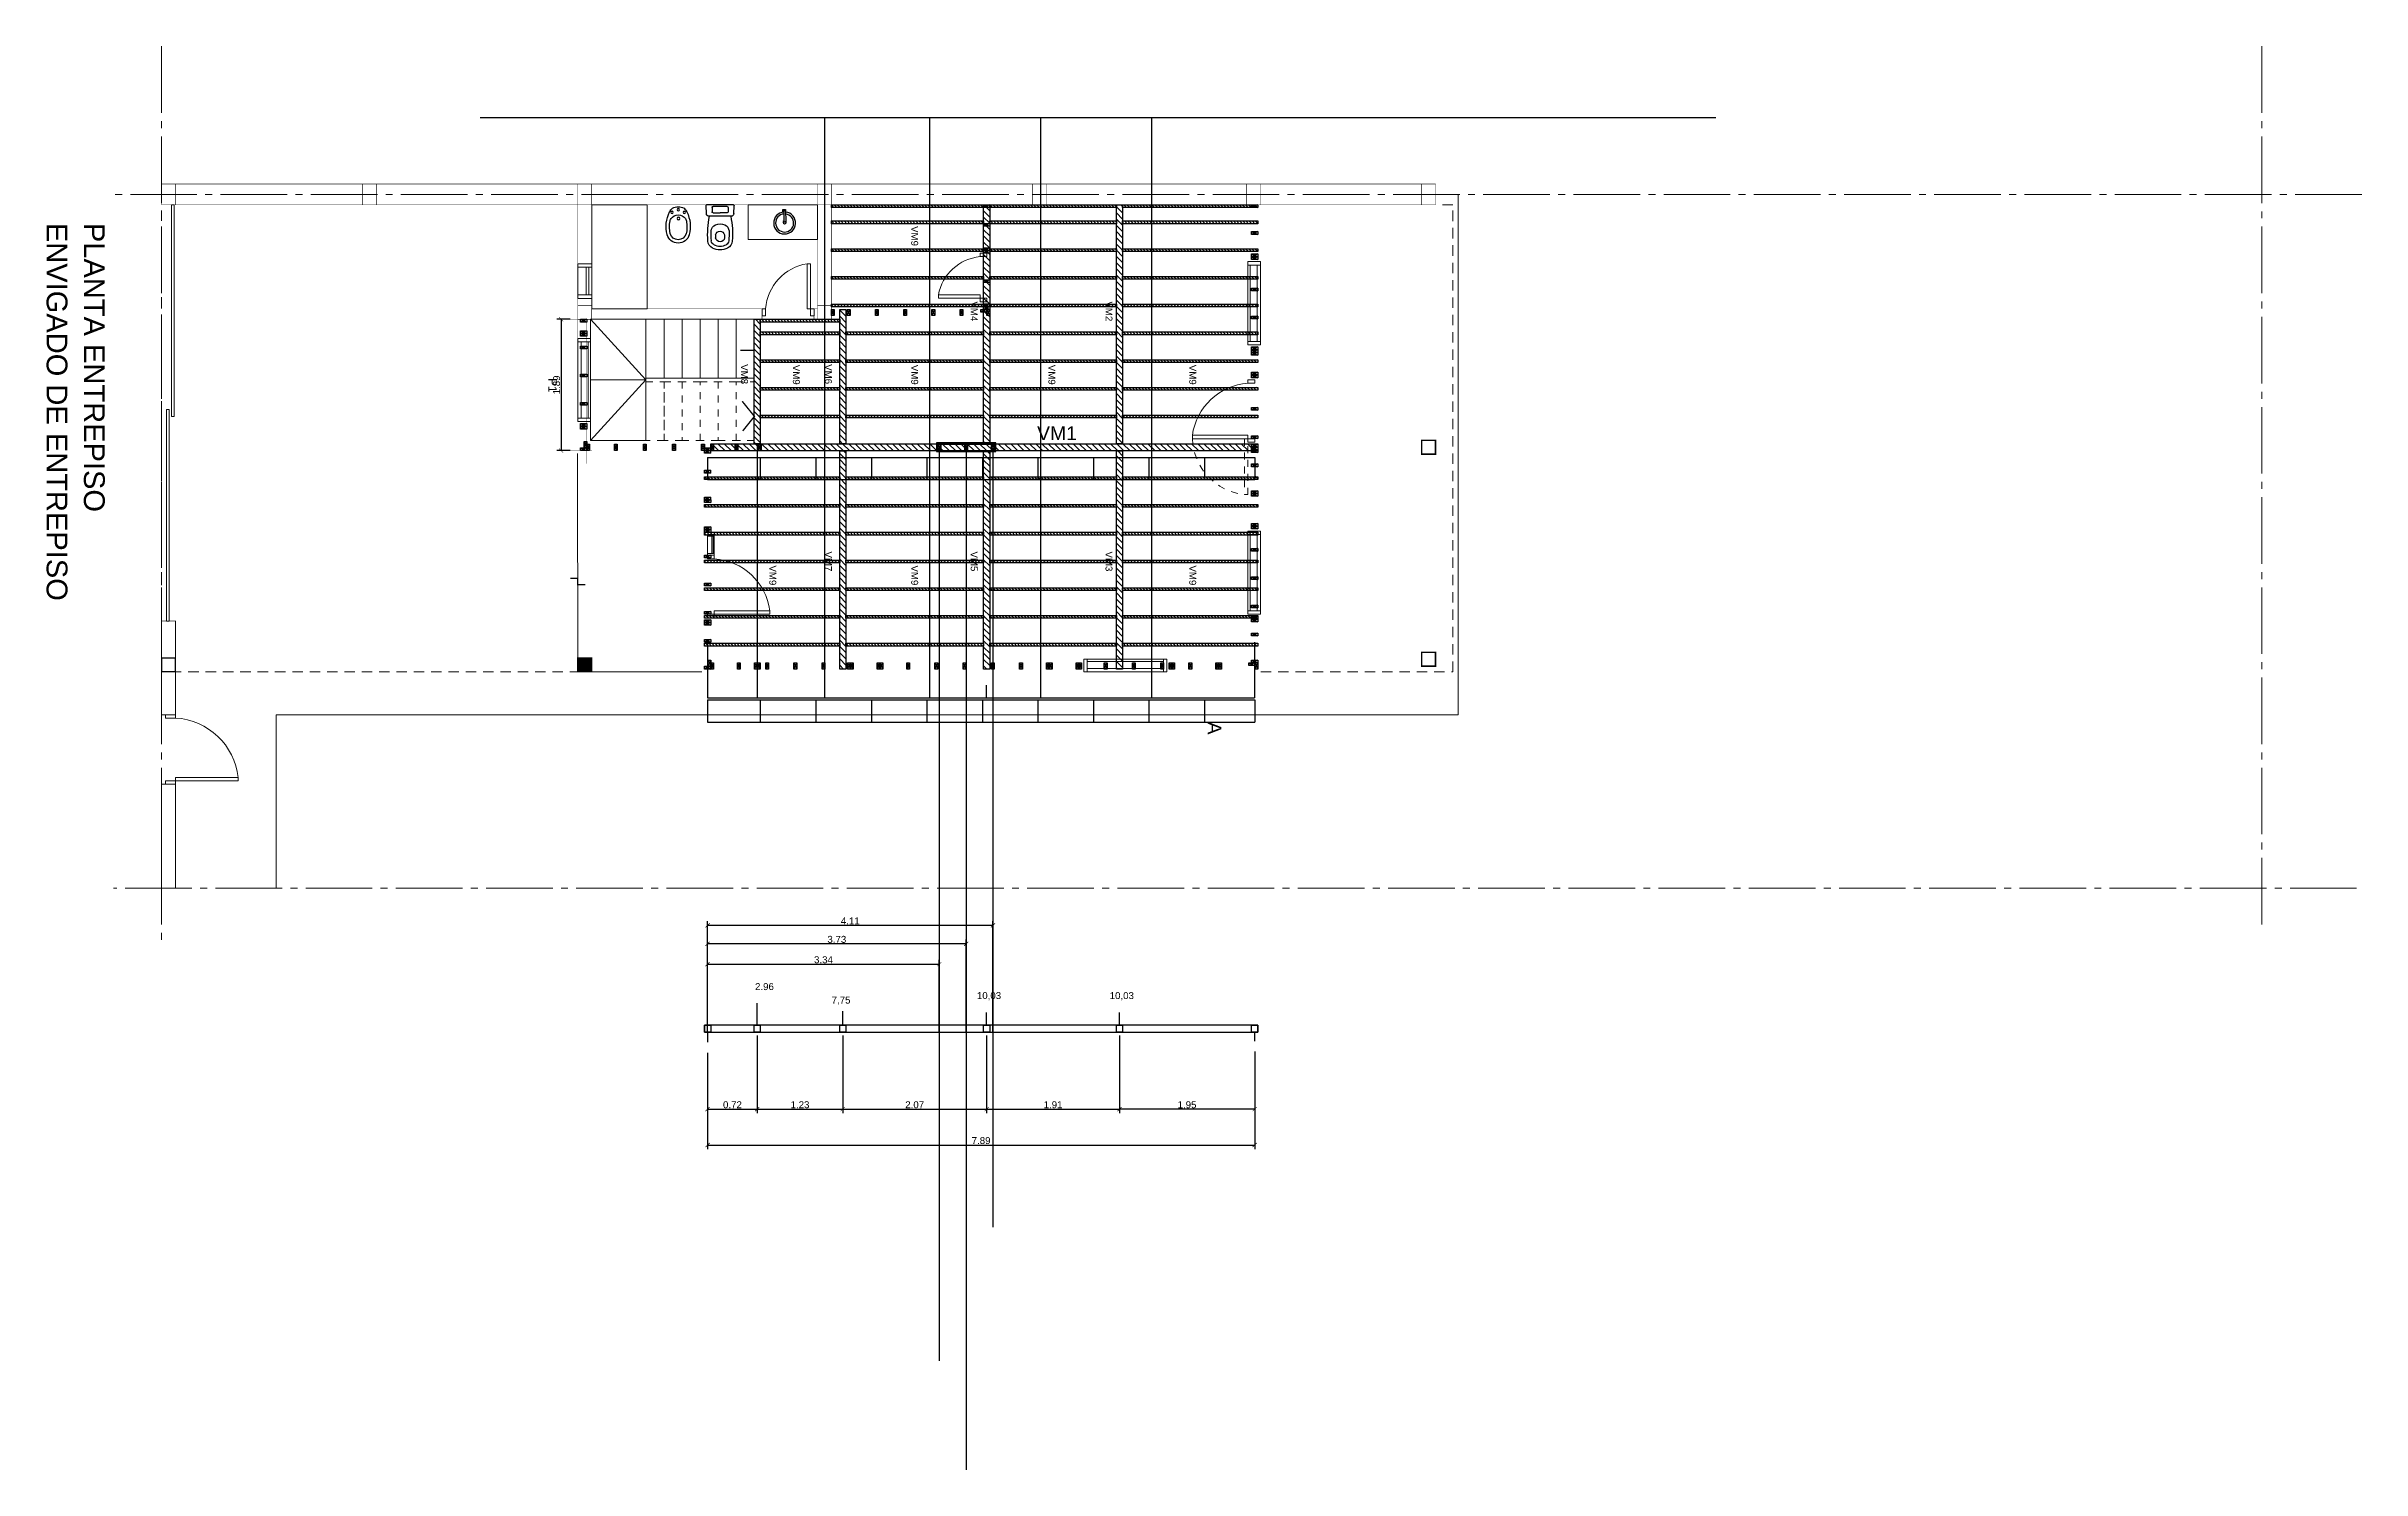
# Model space of a CAD drawing. Header units: millimetres. Extents: x 2924 to 6397, y 1567 to 1704.
# Drawn here: x 3182.38 to 3215.75, y 1575.8 to 1596.32 of the extents above; entities that cross this region are included whole.
import ezdxf

# ---------------------------------------------------------------- set-up
doc = ezdxf.new("R2010")
doc.units = ezdxf.units.MM
doc.header["$PDMODE"] = 35
for name, pattern in [('ACAD_ISO04W100', [30, 24, -3, 0, -3]), ('CONTINUA', [200, 100, 100]), ('DASHED', [0.75, 0.5, -0.25])]:
    doc.linetypes.add(name, pattern=pattern)
doc.layers.get('Defpoints').update_dxf_attribs({"color": 230})
for name, color, linetype in [('EJES', 8, 'Continuous'), ('P0- COLUMNAS HºAº', 7, 'Continuous'), ('P0- OSB', 7, 'Continuous'), ('P0-CARPINTERIAS', 7, 'Continuous'), ('P0-COTAS', 7, 'Continuous'), ('P0-DURLOCK INTERIOR', 7, 'Continuous'), ('P0-MAMPOSTERIA LADRILLO', 7, 'Continuous'), ('P0-MUROS', 7, 'Continuous'), ('P0-PANEL', 7, 'Continuous'), ('P0-PROYECCION', 7, 'Continuous'), ('P0-SANITARIOS', 7, 'Continuous'), ('P0-SOLADOS', 7, 'Continuous'), ('P0-TEXTOS', 7, 'Continuous'), ('P1-MAMPOSTERIA LADRILLO', 7, 'Continuous'), ('P1-MUROS', 7, 'Continuous'), ('PT-MUROS', 7, 'Continuous'), ('Viga', 6, 'Continuous')]:
    doc.layers.add(name, color=color, linetype=linetype)
doc.styles.add('Arial02.5', font='arial.ttf', dxfattribs={"width": 0.8, "height": 0.025})
doc.styles.add('Arial10', font='arial.ttf', dxfattribs={"height": 0.1})
doc.styles.get("Standard").update_dxf_attribs({"font": 'arial.ttf'})
doc.dimstyles.new('COTA-1-50', dxfattribs={"dimtxt": 0.1, "dimasz": 0.06, "dimexe": 0.06, "dimexo": 0.15, "dimgap": 0.0125, "dimtad": 1, "dimzin": 0, "dimdsep": 46, "dimtxsty": 'Arial10', "dimblk1": 'ARCHTICK', "dimblk2": 'ARCHTICK', "dimsah": 1, "dimcen": 0.09, "dimclrd": 7, "dimclre": 7, "dimclrt": 7, "dimazin": 0, "dimtfac": 1, "dimtofl": 0, "dimtmove": 2, "dimatfit": 3, "dimldrblk": 'ARCHTICK', "dimfxl": 1, "dimtolj": 1, "dimtzin": 0, "dimarcsym": 0})
pattern_1 = [(315, (1571.52143, 4677.602764), (0.0449012806, 0.0449012806), [])]

msp = doc.modelspace()

# ---------------------------------------------------------------- texts
at = {"layer": 'P0-TEXTOS', "color": 8, "lineweight": 0, "style": 'Arial02.5'}
msp.add_text('P1', height=0.12, rotation=270, dxfattribs=at).set_placement((3189.6189, 1591.5317))
at = {"layer": 'P1-MUROS', "color": 8, "lineweight": 0, "style": 'Arial02.5'}
for s, p in [('ENVIGADO DE ENTREPISO', (3182.3863, 1593.7703)), ('PLANTA ENTREPISO', (3182.9241, 1593.7703))]:
    msp.add_text(s, height=0.3, rotation=270, dxfattribs=at).set_placement(p)
at = {"layer": 'PT-MUROS', "color": 4, "char_height": 0.1, "attachment_point": 1, "rotation": 270}
for insert in [(3194.9478, 1593.7245), (3193.242, 1591.7245), (3194.9478, 1591.7245), (3196.9252, 1591.7245), (3198.9549, 1591.7245), (3192.9025, 1588.8323), (3194.9478, 1588.8323), (3198.9549, 1588.8323)]:
    msp.add_mtext_dynamic_manual_height_columns('VM9', width=0.308735, gutter_width=12.5, heights=[0], dxfattribs=dict(at, insert=insert))
at = {"layer": 'PT-MUROS', "color": 3, "char_height": 0.1, "attachment_point": 1, "rotation": 270}
for s, width, insert in [('VM4', 0.668175, (3195.8053, 1592.6381)), ('VM2', 0.331692, (3197.7484, 1592.6381)), ('VM8', 0.668175, (3192.4935, 1591.7334)), ('VM6', 0.668175, (3193.7043, 1591.7334)), ('VM7', 0.668175, (3193.7043, 1589.0337)), ('VM5', 0.668175, (3195.8053, 1589.0337)), ('VM3', 0.668175, (3197.7484, 1589.0337))]:
    msp.add_mtext_dynamic_manual_height_columns(s, width=width, gutter_width=12.5, heights=[0], dxfattribs=dict(at, insert=insert))
at = {"layer": 'PT-MUROS', "color": 2, "insert": (3196.6617, 1590.8381), "char_height": 0.2, "attachment_point": 1}
msp.add_mtext_dynamic_manual_height_columns('VM1', width=0.61043, gutter_width=12.5, heights=[0], dxfattribs=at)
at = {"layer": 'PT-MUROS', "color": 7, "insert": (3199.3183, 1586.5797), "char_height": 0.2, "attachment_point": 1, "rotation": 270}
msp.add_mtext_dynamic_manual_height_columns('A', width=0.110478, gutter_width=12.5, heights=[0], dxfattribs=at)
at = {"layer": 'PT-MUROS', "color": 4, "char_height": 0.1, "attachment_point": 1}
for s, insert in [('2.96', (3192.5966, 1582.8103)), ('7,75', (3193.7004, 1582.6163)), ('10,03', (3195.7944, 1582.6809)), ('10,03', (3197.7081, 1582.6809))]:
    msp.add_mtext_dynamic_manual_height_columns(s, width=0.308735, gutter_width=12.5, heights=[0], dxfattribs=dict(at, insert=insert))

# ---------------------------------------------------------------- blocks, each defined once
blk = doc.blocks.new('A$C699B31DF')
at = {"color": 0}
for p, q in [((0.485, 0.359), (0.485, 0.045)), ((0.523, 0.399), (0.642, 0.404)), ((0.65, 0.396), (0.65, 0.008)), ((0.22, 0.267), (0.174, 0.267)), ((0.22, 0.137), (0.174, 0.137)), ((0.523, 0.005), (0.642, 0)), ((0.535, 0.303), (0.535, 0.202)), ((0.535, 0.101), (0.535, 0.202)), ((0.611, 0.318), (0.55, 0.318)), ((0.611, 0.086), (0.55, 0.086)), ((0.627, 0.303), (0.627, 0.101))]:
    blk.add_line(p, q, dxfattribs=at)
for centre, radius, start, end in [((0.138, 0.253), 0.125, 94.4928, 152.4143), ((0.228, -0.892), 1.274, 78.3437, 94.4928), ((0.525, 0.359), 0.04, 92.6026, 180), ((0.642, 0.396), 0.008, 0, 92.6026), ((0.235, 0.202), 0.235, 152.4143, 207.5857), ((0.138, 0.151), 0.125, 207.5857, 265.5072), ((0.235, 0.202), 0.185, 152.4143, 207.5857), ((0.138, 0.253), 0.075, 94.4928, 152.4143), ((0.138, 0.151), 0.075, 207.5857, 265.5072), ((0.184, 0.202), 0.0655, 98.137, 261.863), ((0.228, 1.297), 1.274, 265.5072, 281.6563), ((0.228, -0.892), 1.224, 87.8575, 94.4928), ((0.228, 1.297), 1.224, 265.5072, 272.1425), ((0.202, 0.202), 0.0671, 284.9254, 75.0746), ((0.269, 0.23), 0.101, 22.7679, 87.2928), ((0.269, 0.174), 0.101, 272.7072, 337.2321), ((0.202, 0.202), 0.174, 337.3386, 22.6614), ((0.525, 0.045), 0.04, 180, 267.3974), ((0.55, 0.303), 0.0151, 90, 180), ((0.55, 0.101), 0.0151, 180, 270), ((0.611, 0.303), 0.0151, 0, 90), ((0.611, 0.101), 0.0151, 270, 0), ((0.642, 0.008), 0.008, 267.3974, 0)]:
    blk.add_arc(centre, radius, start, end, dxfattribs=at)
blk = doc.blocks.new('A$C9e56f727')
at = {"color": 0}
for p, q in [((0.301, 0.069), (0.312, 0.085)), ((0.324, 0.053), (0.301, 0.069)), ((0.312, 0.085), (0.335, 0.069)), ((0.335, 0.069), (0.324, 0.053))]:
    blk.add_line(p, q, dxfattribs=at)
for points in [[(0.324, 0.053), (0.311, 0.034), (0.16, 0.138), (0.173, 0.157)], [(0.33, 0.062), (0.328, 0.059), (0.314, 0.069), (0.316, 0.072)]]:
    blk.add_lwpolyline(points, close=True, dxfattribs=at)
for centre, radius, start, end in [((0.158, 0.158), 0.158, 328.4255, 319.9745), ((0.158, 0.158), 0.13, 329.0576, 318.8141), ((0.167, 0.151), 0.0224, 348.282, 285.1805)]:
    blk.add_arc(centre, radius, start, end, dxfattribs=at)
blk = doc.blocks.new('A$Cc807aeb1')
at = {"color": 0}
for centre, radius in [((0.086, 0.44), 0.017), ((0.171, 0.354), 0.0189), ((0.174, 0.48), 0.017), ((0.262, 0.44), 0.017)]:
    blk.add_circle(centre, radius, dxfattribs=at)
for centre, radius, start, end in [((0.471, 0.236), 0.471, 153.1577, 194.2009), ((0.168, 0.4), 0.127, 128.1193, 157.7023), ((0.2, 0.279), 0.148, 150.4552, 170.0091), ((0.174, 0.279), 0.127, 90, 144.912), ((0.165, 0.372), 0.148, 86.2096, 120.184), ((0.184, 0.372), 0.148, 59.816, 93.7904), ((0.174, 0.279), 0.127, 35.088, 90), ((0.18, 0.4), 0.127, 22.2977, 51.8807), ((0.149, 0.279), 0.148, 9.9909, 29.5448), ((-0.122, 0.236), 0.471, 345.7991, 26.8423), ((0.173, 0.165), 0.165, 195.7672, 270.493), ((0.471, 0.236), 0.423, 170.5935, 194.2009), ((0.173, 0.165), 0.117, 196.4302, 270.493), ((0.176, 0.165), 0.165, 269.507, 344.2328), ((0.176, 0.165), 0.117, 269.507, 343.5698), ((-0.122, 0.236), 0.423, 345.7991, 9.4065)]:
    blk.add_arc(centre, radius, start, end, dxfattribs=at)
blk = doc.blocks.new('_ARCHTICK')
at = {"color": 0, "linetype": 'ByBlock', "const_width": 0.15}
blk.add_lwpolyline([(-0.5, -0.5), (0.5, 0.5)], dxfattribs=at)
blk = doc.blocks.new('*D336')
at = {"layer": 'Defpoints', "color": 0, "transparency": 16777216}
for p in [(3190.083, 1592.381), (3189.801, 1590.488), (3190.083, 1590.488)]:
    blk.add_point(p, dxfattribs=at)
at = {"layer": 'P0-COTAS', "color": 7, "lineweight": -2, "transparency": 16777216}
for p, q in [((3189.933, 1592.381), (3189.741, 1592.381)), ((3189.801, 1592.381), (3189.801, 1590.488)), ((3189.933, 1590.488), (3189.741, 1590.488))]:
    blk.add_line(p, q, dxfattribs=at)
at = {"layer": 'P0-COTAS', "color": 7, "lineweight": -2, "transparency": 16777216, "xscale": 0.06, "yscale": 0.06, "zscale": 0.06}
for p, rotation in [((3189.801, 1592.381), 90), ((3189.801, 1590.488), 270)]:
    blk.add_blockref('_ARCHTICK', p, dxfattribs=dict(at, rotation=rotation))
at = {"layer": 'P0-COTAS', "color": 7, "lineweight": 0, "transparency": 16777216, "insert": (3189.737, 1591.434), "char_height": 0.1, "attachment_point": 5, "rotation": 90, "style": 'Arial10'}
blk.add_mtext('\\A1;1.89', dxfattribs=at)
blk = doc.blocks.new('A$Ce0bfc8d9')
at = {"color": 0}
for points in [[(0, 2.4), (0, 2.44), (0.09, 2.44), (0.09, 2.4), (0, 2.4), (0.09, 2.44), (0.09, 2.4), (0, 2.44)], [(0, 2.013), (0, 2.053), (0.09, 2.053), (0.09, 2.013), (0, 2.013), (0.09, 2.053), (0.09, 2.013), (0, 2.053)], [(0, 1.973), (0, 2.013), (0.09, 2.013), (0.09, 1.973), (0, 1.973), (0.09, 2.013), (0.09, 1.973), (0, 2.013)], [(0, 0.673), (0, 0.713), (0.09, 0.713), (0.09, 0.673), (0, 0.673), (0.09, 0.713), (0.09, 0.673), (0, 0.713)], [(0, 0.633), (0, 0.673), (0.09, 0.673), (0.09, 0.633), (0, 0.633), (0.09, 0.673), (0.09, 0.633), (0, 0.673)], [(0, 0.387), (0, 0.427), (0.09, 0.427), (0.09, 0.387), (0, 0.387), (0.09, 0.427), (0.09, 0.387), (0, 0.427)], [(0, 0), (0, 0.04), (0.09, 0.04), (0.09, 0), (0, 0), (0.09, 0.04), (0.09, 0), (0, 0.04)]]:
    blk.add_lwpolyline(points, dxfattribs=at)
at = {"color": 0, "const_width": 0.0003}
blk.add_lwpolyline([(0.09, 0), (0, 0), (0, 2.44), (0.09, 2.44)], close=True, dxfattribs=at)
at = {"color": 8}
for points in [[(0, 1.607), (0, 1.647), (0.09, 1.647), (0.09, 1.607), (0, 1.607), (0.09, 1.647), (0.09, 1.607), (0, 1.647)], [(0, 1.2), (0, 1.24), (0.09, 1.24), (0.09, 1.2), (0, 1.2), (0.09, 1.24), (0.09, 1.2), (0, 1.24)], [(0, 0.793), (0, 0.833), (0.09, 0.833), (0.09, 0.793), (0, 0.793), (0.09, 0.833), (0.09, 0.793), (0, 0.833)]]:
    blk.add_lwpolyline(points, dxfattribs=at)
blk = doc.blocks.new('A$Ce87a268d')
at = {"color": 0}
for points in [[(0, 2.4), (0, 2.44), (0.09, 2.44), (0.09, 2.4), (0, 2.4), (0.09, 2.44), (0.09, 2.4), (0, 2.44)], [(0, 2.013), (0, 2.053), (0.09, 2.053), (0.09, 2.013), (0, 2.013), (0.09, 2.053), (0.09, 2.013), (0, 2.053)], [(0, 1.607), (0, 1.647), (0.09, 1.647), (0.09, 1.607), (0, 1.607), (0.09, 1.647), (0.09, 1.607), (0, 1.647)], [(0, 1.2), (0, 1.24), (0.09, 1.24), (0.09, 1.2), (0, 1.2), (0.09, 1.24), (0.09, 1.2), (0, 1.24)], [(0, 0.793), (0, 0.833), (0.09, 0.833), (0.09, 0.793), (0, 0.793), (0.09, 0.833), (0.09, 0.793), (0, 0.833)], [(0, 0.387), (0, 0.427), (0.09, 0.427), (0.09, 0.387), (0, 0.387), (0.09, 0.427), (0.09, 0.387), (0, 0.427)], [(0, 0), (0, 0.04), (0.09, 0.04), (0.09, 0), (0, 0), (0.09, 0.04), (0.09, 0), (0, 0.04)]]:
    blk.add_lwpolyline(points, dxfattribs=at)
at = {"color": 0, "const_width": 0.0003}
blk.add_lwpolyline([(0.09, 0), (0, 0), (0, 2.44), (0.09, 2.44)], close=True, dxfattribs=at)
blk = doc.blocks.new('A$Cebfddf67')
at = {"color": 0}
for points in [[(0, 2.4), (0, 2.44), (0.09, 2.44), (0.09, 2.4), (0, 2.4), (0.09, 2.44), (0.09, 2.4), (0, 2.44)], [(0, 2.013), (0, 2.053), (0.09, 2.053), (0.09, 2.013), (0, 2.013), (0.09, 2.053), (0.09, 2.013), (0, 2.053)], [(0, 1.767), (0, 1.807), (0.09, 1.807), (0.09, 1.767), (0, 1.767), (0.09, 1.807), (0.09, 1.767), (0, 1.807)], [(0, 1.727), (0, 1.767), (0.09, 1.767), (0.09, 1.727), (0, 1.727), (0.09, 1.767), (0.09, 1.727), (0, 1.767)], [(0, 0.427), (0, 0.467), (0.09, 0.467), (0.09, 0.427), (0, 0.427), (0.09, 0.467), (0.09, 0.427), (0, 0.467)], [(0, 0.387), (0, 0.427), (0.09, 0.427), (0.09, 0.387), (0, 0.387), (0.09, 0.427), (0.09, 0.387), (0, 0.427)], [(0, 0), (0, 0.04), (0.09, 0.04), (0.09, 0), (0, 0), (0.09, 0.04), (0.09, 0), (0, 0.04)]]:
    blk.add_lwpolyline(points, dxfattribs=at)
at = {"color": 0, "const_width": 0.0003}
blk.add_lwpolyline([(0.09, 0), (0, 0), (0, 2.44), (0.09, 2.44)], close=True, dxfattribs=at)
at = {"color": 8}
for points in [[(0, 1.607), (0, 1.647), (0.09, 1.647), (0.09, 1.607), (0, 1.607), (0.09, 1.647), (0.09, 1.607), (0, 1.647)], [(0, 1.2), (0, 1.24), (0.09, 1.24), (0.09, 1.2), (0, 1.2), (0.09, 1.24), (0.09, 1.2), (0, 1.24)], [(0, 0.793), (0, 0.833), (0.09, 0.833), (0.09, 0.793), (0, 0.793), (0.09, 0.833), (0.09, 0.793), (0, 0.833)]]:
    blk.add_lwpolyline(points, dxfattribs=at)
blk = doc.blocks.new('A$C12c60659')
at = {"color": 0}
for points in [[(0, 0.523), (0, 0.563), (0.09, 0.563), (0.09, 0.523), (0, 0.523), (0.09, 0.563), (0.09, 0.523), (0, 0.563)], [(0, 0.523), (0.04, 0.523), (0.04, 0.433), (0, 0.433), (0, 0.523), (0.04, 0.433), (0, 0.433), (0.04, 0.523)], [(0, -0.002), (0, 0.038), (0.09, 0.038), (0.09, -0.002), (0, -0.002), (0.09, 0.038), (0.09, -0.002), (0, 0.038)]]:
    blk.add_lwpolyline(points, dxfattribs=at)
at = {"color": 0, "const_width": 0.0003}
blk.add_lwpolyline([(0.09, -0.002), (0, -0.002), (0, 0.563), (0.09, 0.563)], close=True, dxfattribs=at)
blk = doc.blocks.new('A$C7a4a4ba2')
at = {"color": 0}
for points in [[(-0.004, 0.09), (0.036, 0.09), (0.036, 0), (-0.004, 0), (-0.004, 0.09), (0.036, 0), (-0.004, 0), (0.036, 0.09)], [(0.386, 0.09), (0.426, 0.09), (0.426, 0), (0.386, 0), (0.386, 0.09), (0.426, 0), (0.386, 0), (0.426, 0.09)], [(0.426, 0.09), (0.466, 0.09), (0.466, 0), (0.426, 0), (0.426, 0.09), (0.466, 0), (0.426, 0), (0.466, 0.09)], [(1.725, 0.09), (1.765, 0.09), (1.765, 0), (1.725, 0), (1.725, 0.09), (1.765, 0), (1.725, 0), (1.765, 0.09)], [(1.765, 0.09), (1.805, 0.09), (1.805, 0), (1.765, 0), (1.765, 0.09), (1.805, 0), (1.765, 0), (1.805, 0.09)], [(2.01, 0.09), (2.05, 0.09), (2.05, 0), (2.01, 0), (2.01, 0.09), (2.05, 0), (2.01, 0), (2.05, 0.09)], [(2.306, 0.05), (2.306, 0.09), (2.396, 0.09), (2.396, 0.05), (2.306, 0.05), (2.396, 0.09), (2.396, 0.05), (2.306, 0.09)], [(2.396, 0.09), (2.436, 0.09), (2.436, 0), (2.396, 0), (2.396, 0.09), (2.436, 0), (2.396, 0), (2.436, 0.09)]]:
    blk.add_lwpolyline(points, dxfattribs=at)
at = {"color": 0, "const_width": 0.0003}
blk.add_lwpolyline([(-0.004, 0.09), (2.436, 0.09), (2.436, 0), (-0.004, 0)], close=True, dxfattribs=at)
at = {"color": 8}
for points in [[(0.792, 0.09), (0.832, 0.09), (0.832, 0), (0.792, 0), (0.792, 0.09), (0.832, 0), (0.792, 0), (0.832, 0.09)], [(1.198, 0.09), (1.238, 0.09), (1.238, 0), (1.198, 0), (1.198, 0.09), (1.238, 0), (1.198, 0), (1.238, 0.09)], [(1.604, 0.09), (1.644, 0.09), (1.644, 0), (1.604, 0), (1.604, 0.09), (1.644, 0), (1.604, 0), (1.644, 0.09)]]:
    blk.add_lwpolyline(points, dxfattribs=at)
blk = doc.blocks.new('A$C5d8a38c0')
at = {"color": 0, "const_width": 0.0003}
blk.add_lwpolyline([(0, 0.09), (0.71, 0.09), (0.71, 0), (0, 0)], close=True, dxfattribs=at)
at = {"color": 0}
for points in [[(0, 0.09), (0.04, 0.09), (0.04, 0), (0, 0), (0, 0.09), (0.04, 0), (0, 0), (0.04, 0.09)], [(0.284, 0.09), (0.324, 0.09), (0.324, 0), (0.284, 0), (0.284, 0.09), (0.324, 0), (0.284, 0), (0.324, 0.09)], [(0.67, 0.09), (0.71, 0.09), (0.71, 0), (0.67, 0), (0.67, 0.09), (0.71, 0), (0.67, 0), (0.71, 0.09)]]:
    blk.add_lwpolyline(points, dxfattribs=at)
blk = doc.blocks.new('A$C00c50a6b')
at = {"color": 0, "const_width": 0.0003}
blk.add_lwpolyline([(0.09, 0), (0, 0), (0, 2.5125), (0.09, 2.5125)], close=True, dxfattribs=at)
at = {"color": 0}
for points in [[(0, 2.4725), (0, 2.5125), (0.09, 2.5125), (0.09, 2.4725), (0, 2.4725), (0.09, 2.5125), (0.09, 2.4725), (0, 2.5125)], [(0, 2.13875), (0, 2.17875), (0.09, 2.17875), (0.09, 2.13875), (0, 2.13875), (0.09, 2.17875), (0.09, 2.13875), (0, 2.17875)], [(0, 1.785), (0, 1.825), (0.09, 1.825), (0.09, 1.785), (0, 1.785), (0.09, 1.825), (0.09, 1.785), (0, 1.825)], [(0, 1.655), (0, 1.695), (0.09, 1.695), (0.09, 1.655), (0, 1.655), (0.09, 1.695), (0.09, 1.655), (0, 1.695)], [(0.05, 1.785), (0.09, 1.785), (0.09, 1.695), (0.05, 1.695), (0.05, 1.785), (0.09, 1.695), (0.05, 1.695), (0.09, 1.785)], [(0, 1.23625), (0, 1.27625), (0.09, 1.27625), (0.09, 1.23625), (0, 1.23625), (0.09, 1.27625), (0.09, 1.23625), (0, 1.27625)], [(0, 0.8175), (0, 0.8575), (0.09, 0.8575), (0.09, 0.8175), (0, 0.8175), (0.09, 0.8575), (0.09, 0.8175), (0, 0.8575)], [(0, 0.39875), (0, 0.43875), (0.09, 0.43875), (0.09, 0.39875), (0, 0.39875), (0.09, 0.43875), (0.09, 0.39875), (0, 0.43875)], [(0, 0), (0, 0.04), (0.09, 0.04), (0.09, 0), (0, 0), (0.09, 0.04), (0.09, 0), (0, 0.04)]]:
    blk.add_lwpolyline(points, dxfattribs=at)
blk = doc.blocks.new('A$C87677e07')
at = {"color": 0, "const_width": 0.0005}
blk.add_lwpolyline([(0, 0.09), (1.8925, 0.09), (1.8925, 0), (0, 0)], close=True, dxfattribs=at)
at = {"color": 0}
for points in [[(0, 0.09), (0.04, 0.09), (0.04, 0), (0, 0), (0, 0.09), (0.04, 0), (0, 0), (0.04, 0.09)], [(0.165, 0.09), (0.205, 0.09), (0.205, 0), (0.165, 0), (0.165, 0.09), (0.205, 0), (0.165, 0), (0.205, 0.09)], [(0.205, 0.09), (0.245, 0.09), (0.245, 0), (0.205, 0), (0.205, 0.09), (0.245, 0), (0.205, 0), (0.245, 0.09)], [(1.505, 0.09), (1.545, 0.09), (1.545, 0), (1.505, 0), (1.505, 0.09), (1.545, 0), (1.505, 0), (1.545, 0.09)], [(1.545, 0.09), (1.585, 0.09), (1.585, 0), (1.545, 0), (1.545, 0.09), (1.585, 0), (1.545, 0), (1.585, 0.09)], [(1.7625, 0.05), (1.7625, 0.09), (1.8525, 0.09), (1.8525, 0.05), (1.7625, 0.05), (1.8525, 0.09), (1.8525, 0.05), (1.7625, 0.09)], [(1.8525, 0.09), (1.8925, 0.09), (1.8925, 0), (1.8525, 0), (1.8525, 0.09), (1.8925, 0), (1.8525, 0), (1.8925, 0.09)]]:
    blk.add_lwpolyline(points, dxfattribs=at)
at = {"color": 8}
for points in [[(0.386, 0.09), (0.426, 0.09), (0.426, 0), (0.386, 0), (0.386, 0.09), (0.426, 0), (0.386, 0), (0.426, 0.09)], [(0.792, 0.09), (0.832, 0.09), (0.832, 0), (0.792, 0), (0.792, 0.09), (0.832, 0), (0.792, 0), (0.832, 0.09)], [(1.198, 0.09), (1.238, 0.09), (1.238, 0), (1.198, 0), (1.198, 0.09), (1.238, 0), (1.198, 0), (1.238, 0.09)]]:
    blk.add_lwpolyline(points, dxfattribs=at)
blk = doc.blocks.new('A$C57d97152')
at = {"color": 0}
for points in [[(0, 0.09), (0.04, 0.09), (0.04, 0), (0, 0), (0, 0.09), (0.04, 0), (0, 0), (0.04, 0.09)], [(0.387, 0.09), (0.427, 0.09), (0.427, 0), (0.387, 0), (0.387, 0.09), (0.427, 0), (0.387, 0), (0.427, 0.09)], [(0.709, 0.09), (0.749, 0.09), (0.749, 0), (0.709, 0), (0.709, 0.09), (0.749, 0), (0.709, 0), (0.749, 0.09)], [(0.749, 0.09), (0.789, 0.09), (0.789, 0), (0.749, 0), (0.749, 0.09), (0.789, 0), (0.749, 0), (0.789, 0.09)], [(2.049, 0.09), (2.089, 0.09), (2.089, 0), (2.049, 0), (2.049, 0.09), (2.089, 0), (2.049, 0), (2.089, 0.09)], [(2.089, 0.09), (2.129, 0.09), (2.129, 0), (2.089, 0), (2.089, 0.09), (2.129, 0), (2.089, 0), (2.129, 0.09)]]:
    blk.add_lwpolyline(points, dxfattribs=at)
at = {"color": 0, "const_width": 0.0003}
blk.add_lwpolyline([(2.129, 0.09), (0, 0.09), (0, 0), (2.129, 0)], close=True, dxfattribs=at)
at = {"color": 8}
for points in [[(1.2, 0.09), (1.24, 0.09), (1.24, 0), (1.2, 0), (1.2, 0.09), (1.24, 0), (1.2, 0), (1.24, 0.09)], [(1.606, 0.09), (1.646, 0.09), (1.646, 0), (1.606, 0), (1.606, 0.09), (1.646, 0), (1.606, 0), (1.646, 0.09)]]:
    blk.add_lwpolyline(points, dxfattribs=at)
blk = doc.blocks.new('A$Ce5a903bd')
at = {"color": 0}
for points in [[(0, 0.09), (0.04, 0.09), (0.04, 0), (0, 0), (0, 0.09), (0.04, 0), (0, 0), (0.04, 0.09)], [(0.43, 0.09), (0.47, 0.09), (0.47, 0), (0.43, 0), (0.43, 0.09), (0.47, 0), (0.43, 0), (0.47, 0.09)], [(0.47, 0.09), (0.51, 0.09), (0.51, 0), (0.47, 0), (0.47, 0.09), (0.51, 0), (0.47, 0), (0.51, 0.09)], [(1.77, 0.09), (1.81, 0.09), (1.81, 0), (1.77, 0), (1.77, 0.09), (1.81, 0), (1.77, 0), (1.81, 0.09)], [(1.81, 0.09), (1.85, 0.09), (1.85, 0), (1.81, 0), (1.81, 0.09), (1.85, 0), (1.81, 0), (1.85, 0.09)], [(2.013, 0.09), (2.053, 0.09), (2.053, 0), (2.013, 0), (2.013, 0.09), (2.053, 0), (2.013, 0), (2.053, 0.09)], [(2.4, 0.09), (2.44, 0.09), (2.44, 0), (2.4, 0), (2.4, 0.09), (2.44, 0), (2.4, 0), (2.44, 0.09)]]:
    blk.add_lwpolyline(points, dxfattribs=at)
at = {"color": 0, "const_width": 0.0003}
blk.add_lwpolyline([(2.44, 0.09), (0, 0.09), (0, 0), (2.44, 0)], close=True, dxfattribs=at)
at = {"color": 8}
for points in [[(0.793, 0.09), (0.833, 0.09), (0.833, 0), (0.793, 0), (0.793, 0.09), (0.833, 0), (0.793, 0), (0.833, 0.09)], [(1.2, 0.09), (1.24, 0.09), (1.24, 0), (1.2, 0), (1.2, 0.09), (1.24, 0), (1.2, 0), (1.24, 0.09)], [(1.607, 0.09), (1.647, 0.09), (1.647, 0), (1.607, 0), (1.607, 0.09), (1.647, 0), (1.607, 0), (1.647, 0.09)]]:
    blk.add_lwpolyline(points, dxfattribs=at)
blk = doc.blocks.new('A$C6ec9e50c')
at = {"color": 0, "const_width": 0.0003}
blk.add_lwpolyline([(0, 0.8132), (0.09, 0.8132), (0.09, 0), (0, 0), (0, 0.8132)], dxfattribs=at)
at = {"color": 0}
for points in [[(0, 0.7732), (0, 0.8132), (0.09, 0.8132), (0.09, 0.7732), (0, 0.7732), (0.09, 0.8132), (0.09, 0.7732), (0, 0.8132)], [(0, 0.3866), (0, 0.4266), (0.09, 0.4266), (0.09, 0.3866), (0, 0.3866), (0.09, 0.4266), (0.09, 0.3866), (0, 0.4266)], [(0, 0), (0, 0.04), (0.09, 0.04), (0.09, 0), (0, 0), (0.09, 0.04), (0.09, 0), (0, 0.04)]]:
    blk.add_lwpolyline(points, dxfattribs=at)
blk = doc.blocks.new('A$C97909408')
at = {"color": 0, "const_width": 0.0003}
blk.add_lwpolyline([(0.09, 2.2805), (0, 2.2805), (0, -0.002), (0.09, -0.002)], close=True, dxfattribs=at)
at = {"color": 0}
for points in [[(0, 2.2405), (0, 2.2805), (0.09, 2.2805), (0.09, 2.2405), (0, 2.2405), (0.09, 2.2805), (0.09, 2.2405), (0, 2.2805)], [(0, 2.2405), (0.04, 2.2405), (0.04, 2.1505), (0, 2.1505), (0, 2.2405), (0.04, 2.1505), (0, 2.1505), (0.04, 2.2405)], [(0, 1.8539), (0, 1.8939), (0.09, 1.8939), (0.09, 1.8539), (0, 1.8539), (0.09, 1.8939), (0.09, 1.8539), (0, 1.8939)], [(0, 1.4473), (0, 1.4873), (0.09, 1.4873), (0.09, 1.4473), (0, 1.4473), (0.09, 1.4873), (0.09, 1.4473), (0, 1.4873)], [(0, 1.0407), (0, 1.0807), (0.09, 1.0807), (0.09, 1.0407), (0, 1.0407), (0.09, 1.0807), (0.09, 1.0407), (0, 1.0807)], [(0, 0.6341), (0, 0.6741), (0.09, 0.6741), (0.09, 0.6341), (0, 0.6341), (0.09, 0.6741), (0.09, 0.6341), (0, 0.6741)], [(0, 0.2275), (0, 0.2675), (0.09, 0.2675), (0.09, 0.2275), (0, 0.2275), (0.09, 0.2675), (0.09, 0.2275), (0, 0.2675)], [(0, -0.002), (0, 0.038), (0.09, 0.038), (0.09, -0.002), (0, -0.002), (0.09, 0.038), (0.09, -0.002), (0, 0.038)]]:
    blk.add_lwpolyline(points, dxfattribs=at)
blk = doc.blocks.new('A$C32786e46')
at = {"color": 0}
for points in [[(0, 0.09), (0.04, 0.09), (0.04, 0), (0, 0), (0, 0.09), (0.04, 0), (0, 0), (0.04, 0.09)], [(0.268, 0.09), (0.308, 0.09), (0.308, 0), (0.268, 0), (0.268, 0.09), (0.308, 0), (0.268, 0), (0.308, 0.09)], [(0.618, 0.09), (0.658, 0.09), (0.658, 0), (0.618, 0), (0.618, 0.09), (0.658, 0), (0.618, 0), (0.658, 0.09)], [(0.658, 0.09), (0.698, 0.09), (0.698, 0), (0.658, 0), (0.658, 0.09), (0.698, 0), (0.658, 0), (0.698, 0.09)], [(1.428, 0.09), (1.468, 0.09), (1.468, 0), (1.428, 0), (1.428, 0.09), (1.468, 0), (1.428, 0), (1.468, 0.09)], [(1.468, 0.09), (1.508, 0.09), (1.508, 0), (1.468, 0), (1.468, 0.09), (1.508, 0), (1.468, 0), (1.508, 0.09)]]:
    blk.add_lwpolyline(points, dxfattribs=at)
at = {"color": 0, "const_width": 0.0003}
blk.add_lwpolyline([(0, 0.09), (1.508, 0.09), (1.508, 0), (0, 0)], close=True, dxfattribs=at)
at = {"color": 8}
blk.add_lwpolyline([(1.081, 0.09), (1.121, 0.09), (1.121, 0), (1.081, 0), (1.081, 0.09), (1.121, 0), (1.081, 0), (1.121, 0.09)], dxfattribs=at)
blk = doc.blocks.new('A$Ca9f19df0')
at = {"color": 0}
for points in [[(0, 0.09), (0.04, 0.09), (0.04, 0), (0, 0), (0, 0.09), (0.04, 0), (0, 0), (0.04, 0.09)], [(0.283, 0.09), (0.323, 0.09), (0.323, 0), (0.283, 0), (0.283, 0.09), (0.323, 0), (0.283, 0), (0.323, 0.09)], [(0.323, 0.09), (0.363, 0.09), (0.363, 0), (0.323, 0), (0.323, 0.09), (0.363, 0), (0.323, 0), (0.363, 0.09)], [(1.323, 0.09), (1.363, 0.09), (1.363, 0), (1.323, 0), (1.323, 0.09), (1.363, 0), (1.323, 0), (1.363, 0.09)], [(1.363, 0.09), (1.403, 0.09), (1.403, 0), (1.363, 0), (1.363, 0.09), (1.403, 0), (1.363, 0), (1.403, 0.09)], [(1.403, 0.09), (1.443, 0.09), (1.443, 0), (1.403, 0), (1.403, 0.09), (1.443, 0), (1.403, 0), (1.443, 0.09)], [(1.607, 0.09), (1.647, 0.09), (1.647, 0), (1.607, 0), (1.607, 0.09), (1.647, 0), (1.607, 0), (1.647, 0.09)], [(1.993, 0.09), (2.033, 0.09), (2.033, 0), (1.993, 0), (1.993, 0.09), (2.033, 0), (1.993, 0), (2.033, 0.09)]]:
    blk.add_lwpolyline(points, dxfattribs=at)
at = {"color": 0, "const_width": 0.0003}
blk.add_lwpolyline([(2.033, 0.09), (0, 0.09), (0, 0), (2.033, 0)], close=True, dxfattribs=at)
at = {"color": 8}
for points in [[(0.793, 0.09), (0.833, 0.09), (0.833, 0), (0.793, 0), (0.793, 0.09), (0.833, 0), (0.793, 0), (0.833, 0.09)], [(1.2, 0.09), (1.24, 0.09), (1.24, 0), (1.2, 0), (1.2, 0.09), (1.24, 0), (1.2, 0), (1.24, 0.09)]]:
    blk.add_lwpolyline(points, dxfattribs=at)
blk = doc.blocks.new('*D337')
at = {"layer": 'Defpoints', "color": 0, "transparency": 16777216}
for p in [(3192.629, 1582.206), (3191.913, 1581.957), (3192.629, 1580.994)]:
    blk.add_point(p, dxfattribs=at)
at = {"layer": 'Viga', "color": 7, "lineweight": -2, "transparency": 16777216}
for p, q in [((3191.913, 1581.807), (3191.913, 1580.934)), ((3192.629, 1582.056), (3192.629, 1580.934)), ((3191.913, 1580.994), (3192.629, 1580.994))]:
    blk.add_line(p, q, dxfattribs=at)
at = {"layer": 'Viga', "color": 7, "lineweight": -2, "transparency": 16777216, "xscale": 0.06, "yscale": 0.06, "zscale": 0.06, "rotation": 180}
blk.add_blockref('_ARCHTICK', (3191.913, 1580.994), dxfattribs=at)
at = {"layer": 'Viga', "color": 7, "lineweight": -2, "transparency": 16777216, "xscale": 0.06, "yscale": 0.06, "zscale": 0.06}
blk.add_blockref('_ARCHTICK', (3192.629, 1580.994), dxfattribs=at)
at = {"layer": 'Viga', "color": 7, "transparency": 16777216, "insert": (3192.271, 1581.057), "char_height": 0.1, "attachment_point": 5, "style": 'Arial10'}
blk.add_mtext('\\A1;0.72', dxfattribs=at)
blk = doc.blocks.new('*D338')
at = {"layer": 'Defpoints', "color": 0, "transparency": 16777216}
for p in [(3192.629, 1582.206), (3193.861, 1582.206), (3193.861, 1580.994)]:
    blk.add_point(p, dxfattribs=at)
at = {"layer": 'Viga', "color": 7, "lineweight": -2, "transparency": 16777216}
for p, q in [((3192.629, 1582.056), (3192.629, 1580.934)), ((3193.861, 1582.056), (3193.861, 1580.934)), ((3192.629, 1580.994), (3193.861, 1580.994))]:
    blk.add_line(p, q, dxfattribs=at)
at = {"layer": 'Viga', "color": 7, "lineweight": -2, "transparency": 16777216, "xscale": 0.06, "yscale": 0.06, "zscale": 0.06, "rotation": 180}
blk.add_blockref('_ARCHTICK', (3192.629, 1580.994), dxfattribs=at)
at = {"layer": 'Viga', "color": 7, "lineweight": -2, "transparency": 16777216, "xscale": 0.06, "yscale": 0.06, "zscale": 0.06}
blk.add_blockref('_ARCHTICK', (3193.861, 1580.994), dxfattribs=at)
at = {"layer": 'Viga', "color": 7, "transparency": 16777216, "insert": (3193.245, 1581.057), "char_height": 0.1, "attachment_point": 5, "style": 'Arial10'}
blk.add_mtext('\\A1;1.23', dxfattribs=at)
blk = doc.blocks.new('*D339')
at = {"layer": 'Defpoints', "color": 0, "transparency": 16777216}
for p in [(3193.861, 1582.206), (3195.935, 1582.206), (3195.935, 1580.994)]:
    blk.add_point(p, dxfattribs=at)
at = {"layer": 'Viga', "color": 7, "lineweight": -2, "transparency": 16777216}
for p, q in [((3193.861, 1582.056), (3193.861, 1580.934)), ((3195.935, 1582.056), (3195.935, 1580.934)), ((3193.861, 1580.994), (3195.935, 1580.994))]:
    blk.add_line(p, q, dxfattribs=at)
at = {"layer": 'Viga', "color": 7, "lineweight": -2, "transparency": 16777216, "xscale": 0.06, "yscale": 0.06, "zscale": 0.06, "rotation": 180}
blk.add_blockref('_ARCHTICK', (3193.861, 1580.994), dxfattribs=at)
at = {"layer": 'Viga', "color": 7, "lineweight": -2, "transparency": 16777216, "xscale": 0.06, "yscale": 0.06, "zscale": 0.06}
blk.add_blockref('_ARCHTICK', (3195.935, 1580.994), dxfattribs=at)
at = {"layer": 'Viga', "color": 7, "transparency": 16777216, "insert": (3194.898, 1581.057), "char_height": 0.1, "attachment_point": 5, "style": 'Arial10'}
blk.add_mtext('\\A1;2.07', dxfattribs=at)
blk = doc.blocks.new('*D340')
at = {"layer": 'Defpoints', "color": 0, "transparency": 16777216}
for p in [(3195.935, 1582.206), (3197.849, 1582.206), (3197.849, 1580.994)]:
    blk.add_point(p, dxfattribs=at)
at = {"layer": 'Viga', "color": 7, "lineweight": -2, "transparency": 16777216}
for p, q in [((3195.935, 1582.056), (3195.935, 1580.934)), ((3197.849, 1582.056), (3197.849, 1580.934)), ((3195.935, 1580.994), (3197.849, 1580.994))]:
    blk.add_line(p, q, dxfattribs=at)
at = {"layer": 'Viga', "color": 7, "lineweight": -2, "transparency": 16777216, "xscale": 0.06, "yscale": 0.06, "zscale": 0.06, "rotation": 180}
blk.add_blockref('_ARCHTICK', (3195.935, 1580.994), dxfattribs=at)
at = {"layer": 'Viga', "color": 7, "lineweight": -2, "transparency": 16777216, "xscale": 0.06, "yscale": 0.06, "zscale": 0.06}
blk.add_blockref('_ARCHTICK', (3197.849, 1580.994), dxfattribs=at)
at = {"layer": 'Viga', "color": 7, "transparency": 16777216, "insert": (3196.892, 1581.057), "char_height": 0.1, "attachment_point": 5, "style": 'Arial10'}
blk.add_mtext('\\A1;1.91', dxfattribs=at)
blk = doc.blocks.new('*D341')
at = {"layer": 'Defpoints', "color": 0, "transparency": 16777216}
for p in [(3197.849, 1582.206), (3199.798, 1581.976), (3197.849, 1580.994)]:
    blk.add_point(p, dxfattribs=at)
at = {"layer": 'Viga', "color": 7, "lineweight": -2, "transparency": 16777216}
for p, q in [((3197.849, 1582.056), (3197.849, 1580.934)), ((3199.798, 1581.826), (3199.798, 1580.934)), ((3199.798, 1580.994), (3197.849, 1580.994))]:
    blk.add_line(p, q, dxfattribs=at)
at = {"layer": 'Viga', "color": 7, "lineweight": -2, "transparency": 16777216, "xscale": 0.06, "yscale": 0.06, "zscale": 0.06, "rotation": 180}
blk.add_blockref('_ARCHTICK', (3197.849, 1580.994), dxfattribs=at)
at = {"layer": 'Viga', "color": 7, "lineweight": -2, "transparency": 16777216, "xscale": 0.06, "yscale": 0.06, "zscale": 0.06}
blk.add_blockref('_ARCHTICK', (3199.798, 1580.994), dxfattribs=at)
at = {"layer": 'Viga', "color": 7, "transparency": 16777216, "insert": (3198.823, 1581.057), "char_height": 0.1, "attachment_point": 5, "style": 'Arial10'}
blk.add_mtext('\\A1;1.95', dxfattribs=at)
blk = doc.blocks.new('*D342')
at = {"layer": 'Defpoints', "color": 0, "transparency": 16777216}
for p in [(3191.913, 1581.957), (3199.798, 1581.957), (3199.798, 1580.477)]:
    blk.add_point(p, dxfattribs=at)
at = {"layer": 'Viga', "color": 7, "lineweight": -2, "transparency": 16777216}
for p, q in [((3191.913, 1581.807), (3191.913, 1580.417)), ((3199.798, 1581.807), (3199.798, 1580.417)), ((3191.913, 1580.477), (3199.798, 1580.477))]:
    blk.add_line(p, q, dxfattribs=at)
at = {"layer": 'Viga', "color": 7, "lineweight": -2, "transparency": 16777216, "xscale": 0.06, "yscale": 0.06, "zscale": 0.06, "rotation": 180}
blk.add_blockref('_ARCHTICK', (3191.913, 1580.477), dxfattribs=at)
at = {"layer": 'Viga', "color": 7, "lineweight": -2, "transparency": 16777216, "xscale": 0.06, "yscale": 0.06, "zscale": 0.06}
blk.add_blockref('_ARCHTICK', (3199.798, 1580.477), dxfattribs=at)
at = {"layer": 'Viga', "color": 7, "transparency": 16777216, "insert": (3195.855, 1580.54), "char_height": 0.1, "attachment_point": 5, "style": 'Arial10'}
blk.add_mtext('\\A1;7.89', dxfattribs=at)
blk = doc.blocks.new('*D385')
at = {"layer": 'Defpoints', "color": 0, "transparency": 16777216}
for p in [(3195.253, 1583.084), (3191.913, 1581.957), (3195.253, 1581.957)]:
    blk.add_point(p, dxfattribs=at)
at = {"layer": 'Viga', "color": 7, "lineweight": -2, "transparency": 16777216}
for p, q in [((3191.913, 1582.107), (3191.913, 1583.144)), ((3195.253, 1582.107), (3195.253, 1583.144)), ((3191.913, 1583.084), (3195.253, 1583.084))]:
    blk.add_line(p, q, dxfattribs=at)
at = {"layer": 'Viga', "color": 7, "lineweight": -2, "transparency": 16777216, "xscale": 0.06, "yscale": 0.06, "zscale": 0.06, "rotation": 180}
blk.add_blockref('_ARCHTICK', (3191.913, 1583.084), dxfattribs=at)
at = {"layer": 'Viga', "color": 7, "lineweight": -2, "transparency": 16777216, "xscale": 0.06, "yscale": 0.06, "zscale": 0.06}
blk.add_blockref('_ARCHTICK', (3195.253, 1583.084), dxfattribs=at)
at = {"layer": 'Viga', "color": 7, "transparency": 16777216, "insert": (3193.583, 1583.147), "char_height": 0.1, "attachment_point": 5, "style": 'Arial10'}
blk.add_mtext('\\A1;3.34', dxfattribs=at)
blk = doc.blocks.new('*D386')
at = {"layer": 'Defpoints', "color": 0, "transparency": 16777216}
for p in [(3191.913, 1583.378), (3191.913, 1581.957), (3195.64, 1581.957)]:
    blk.add_point(p, dxfattribs=at)
at = {"layer": 'Viga', "color": 7, "lineweight": -2, "transparency": 16777216}
for p, q in [((3191.913, 1582.107), (3191.913, 1583.438)), ((3195.64, 1583.378), (3191.913, 1583.378)), ((3195.64, 1582.107), (3195.64, 1583.438))]:
    blk.add_line(p, q, dxfattribs=at)
at = {"layer": 'Viga', "color": 7, "lineweight": -2, "transparency": 16777216, "xscale": 0.06, "yscale": 0.06, "zscale": 0.06, "rotation": 180}
blk.add_blockref('_ARCHTICK', (3191.913, 1583.378), dxfattribs=at)
at = {"layer": 'Viga', "color": 7, "lineweight": -2, "transparency": 16777216, "xscale": 0.06, "yscale": 0.06, "zscale": 0.06}
blk.add_blockref('_ARCHTICK', (3195.64, 1583.378), dxfattribs=at)
at = {"layer": 'Viga', "color": 7, "transparency": 16777216, "insert": (3193.776, 1583.441), "char_height": 0.1, "attachment_point": 5, "style": 'Arial10'}
blk.add_mtext('\\A1;3.73', dxfattribs=at)
blk = doc.blocks.new('*D387')
at = {"layer": 'Defpoints', "color": 0, "transparency": 16777216}
for p in [(3196.026, 1583.644), (3191.913, 1581.957), (3196.026, 1581.957)]:
    blk.add_point(p, dxfattribs=at)
at = {"layer": 'Viga', "color": 7, "lineweight": -2, "transparency": 16777216}
for p, q in [((3191.913, 1582.107), (3191.913, 1583.704)), ((3191.913, 1583.644), (3196.026, 1583.644)), ((3196.026, 1582.107), (3196.026, 1583.704))]:
    blk.add_line(p, q, dxfattribs=at)
at = {"layer": 'Viga', "color": 7, "lineweight": -2, "transparency": 16777216, "xscale": 0.06, "yscale": 0.06, "zscale": 0.06, "rotation": 180}
blk.add_blockref('_ARCHTICK', (3191.913, 1583.644), dxfattribs=at)
at = {"layer": 'Viga', "color": 7, "lineweight": -2, "transparency": 16777216, "xscale": 0.06, "yscale": 0.06, "zscale": 0.06}
blk.add_blockref('_ARCHTICK', (3196.026, 1583.644), dxfattribs=at)
at = {"layer": 'Viga', "color": 7, "transparency": 16777216, "insert": (3193.969, 1583.707), "char_height": 0.1, "attachment_point": 5, "style": 'Arial10'}
blk.add_mtext('\\A1;4.11', dxfattribs=at)
blk = doc.blocks.new('vm1')
at = {"layer": 'Viga', "color": 7, "true_color": 0xffffff}
for p, q in [((3191.913, 1569.539), (3199.798, 1569.539)), ((3191.913, 1569.539), (3191.913, 1569.219)), ((3194.273, 1569.539), (3194.273, 1569.219)), ((3197.473, 1569.539), (3197.473, 1569.219)), ((3199.073, 1569.539), (3199.073, 1569.219)), ((3199.798, 1569.539), (3199.798, 1569.219)), ((3191.913, 1569.219), (3199.798, 1569.219))]:
    blk.add_line(p, q, dxfattribs=at)
at = {"layer": 'Viga', "color": 3}
for p, q in [((3192.673, 1569.539), (3192.673, 1569.219)), ((3193.473, 1569.539), (3193.473, 1569.219)), ((3195.073, 1569.539), (3195.073, 1569.219)), ((3195.873, 1569.539), (3195.873, 1569.219)), ((3196.673, 1569.539), (3196.673, 1569.219)), ((3198.273, 1569.539), (3198.273, 1569.219))]:
    blk.add_line(p, q, dxfattribs=at)

# ---------------------------------------------------------------- dimensions: what is measured, and where the dimension line sits
at = {"layer": 'P0-COTAS', "color": 8, "lineweight": 0}
dim = msp.add_linear_dim(base=(3189.8006, 1590.4883), p1=(3190.0825, 1592.3806), p2=(3190.0825, 1590.4883), angle=270, dimstyle='COTA-1-50', dxfattribs=at)
dim.commit()
dim.dimension.update_dxf_attribs({"geometry": '*D336', "text_midpoint": (3189.7371, 1591.4345)})
at = {"layer": 'Viga'}
for base, p1, p2, picture, middle in [((3196.0262, 1583.6439), (3191.9125, 1581.9572), (3196.0262, 1581.9572), '*D387', (3193.9694, 1583.7066)), ((3191.9125, 1583.3775), (3195.6396, 1581.9572), (3191.9125, 1581.9572), '*D386', (3193.7761, 1583.4411)), ((3195.253, 1583.0839), (3191.9125, 1581.9572), (3195.253, 1581.9572), '*D385', (3193.5828, 1583.1474)), ((3192.6291, 1580.9938), (3191.9125, 1581.9572), (3192.6291, 1582.2058), '*D337', (3192.2708, 1581.0574)), ((3193.8613, 1580.9938), (3192.6291, 1582.2058), (3193.8613, 1582.2058), '*D338', (3193.2452, 1581.0574)), ((3195.9351, 1580.9938), (3193.8613, 1582.2058), (3195.9351, 1582.2058), '*D339', (3194.8982, 1581.0574)), ((3197.8488, 1580.9938), (3195.9351, 1582.2058), (3197.8488, 1582.2058), '*D340', (3196.8919, 1581.0574)), ((3197.8488, 1580.9938), (3199.7976, 1581.9758), (3197.8488, 1582.2058), '*D341', (3198.8232, 1581.0574)), ((3199.7976, 1580.4766), (3191.9125, 1581.9572), (3199.7976, 1581.9572), '*D342', (3195.8551, 1580.5402))]:
    dim = msp.add_linear_dim(base=base, p1=p1, p2=p2, dimstyle='COTA-1-50', override={"dimfxl": 0.5, "dimarcsym": 1}, dxfattribs=at)
    dim.commit()
    dim.dimension.update_dxf_attribs({"geometry": picture, "text_midpoint": middle})

# ---------------------------------------------------------------- hatches: boundary and pattern name
at = {"layer": 'P0- COLUMNAS HºAº', "lineweight": 0}
h = msp.add_hatch(color=8, dxfattribs=at)
h.dxf.hatch_style = 1
h.paths.add_polyline_path([(3190.243, 1587.4988), (3190.243, 1587.2988), (3190.043, 1587.2988), (3190.043, 1587.4988)])
at = {"layer": 'PT-MUROS'}
h = msp.add_hatch(dxfattribs=at)
h.set_pattern_fill('ANSI31', color=4, scale=0.01, angle=-90)
h.set_pattern_definition([(315, (1571.52142, 4677.602764), (0.0224506403, 0.0224506403), [])])
h.paths.add_polyline_path([(3199.8425, 1587.7103), (3199.8425, 1587.6703), (3197.8928, 1587.6703), (3197.8928, 1587.7103)])
h.paths.add_polyline_path([(3199.8425, 1588.1103), (3199.8425, 1588.0703), (3197.8928, 1588.0703), (3197.8928, 1588.1103)])
h.paths.add_polyline_path([(3199.8425, 1588.5103), (3199.8425, 1588.4703), (3197.8928, 1588.4703), (3197.8928, 1588.5103)])
h.paths.add_polyline_path([(3199.8425, 1588.9103), (3199.8425, 1588.8703), (3197.8928, 1588.8703), (3197.8928, 1588.9103)])
h.paths.add_polyline_path([(3199.8425, 1589.3103), (3199.8425, 1589.2703), (3197.8928, 1589.2703), (3197.8928, 1589.3103)])
h.paths.add_polyline_path([(3199.8425, 1589.7103), (3199.8425, 1589.6703), (3197.8928, 1589.6703), (3197.8928, 1589.7103)])
h.paths.add_polyline_path([(3199.8425, 1590.1103), (3199.8425, 1590.0703), (3197.8928, 1590.0703), (3197.8928, 1590.1103)])
h.paths.add_polyline_path([(3199.8425, 1592.1983), (3199.8425, 1592.1583), (3197.8928, 1592.1583), (3197.8928, 1592.1983)])
h.paths.add_polyline_path([(3199.8425, 1591.7983), (3199.8425, 1591.7583), (3197.8928, 1591.7583), (3197.8928, 1591.7983)])
h.paths.add_polyline_path([(3199.8425, 1591.3983), (3199.8425, 1591.3583), (3197.8928, 1591.3583), (3197.8928, 1591.3983)])
h.paths.add_polyline_path([(3199.8425, 1590.9983), (3199.8425, 1590.9583), (3197.8928, 1590.9583), (3197.8928, 1590.9983)])
h.paths.add_polyline_path([(3199.8425, 1593.7983), (3199.8425, 1593.7583), (3197.8928, 1593.7583), (3197.8928, 1593.7983)])
h.paths.add_polyline_path([(3199.8425, 1593.3983), (3199.8425, 1593.3583), (3197.8928, 1593.3583), (3197.8928, 1593.3983)])
h.paths.add_polyline_path([(3199.8425, 1592.9983), (3199.8425, 1592.9583), (3197.8928, 1592.9583), (3197.8928, 1592.9983)])
h.paths.add_polyline_path([(3199.8425, 1592.5983), (3199.8425, 1592.5583), (3197.8928, 1592.5583), (3197.8928, 1592.5983)])
h.paths.add_polyline_path([(3199.8425, 1594.0306), (3199.8425, 1593.9906), (3197.8928, 1593.9906), (3197.8928, 1594.0306)])
h.paths.add_polyline_path([(3197.8048, 1593.3983), (3197.8048, 1593.3583), (3195.979, 1593.3583), (3195.979, 1593.3983)])
h.paths.add_polyline_path([(3197.8048, 1592.9983), (3197.8048, 1592.9583), (3195.979, 1592.9583), (3195.979, 1592.9983)])
h.paths.add_polyline_path([(3197.8048, 1592.5983), (3197.8048, 1592.5583), (3195.979, 1592.5583), (3195.979, 1592.5983)])
h.paths.add_polyline_path([(3197.8048, 1592.1983), (3197.8048, 1592.1583), (3195.979, 1592.1583), (3195.979, 1592.1983)])
h.paths.add_polyline_path([(3197.8048, 1591.7983), (3197.8048, 1591.7583), (3195.979, 1591.7583), (3195.979, 1591.7983)])
h.paths.add_polyline_path([(3197.8048, 1591.3983), (3197.8048, 1591.3583), (3195.979, 1591.3583), (3195.979, 1591.3983)])
h.paths.add_polyline_path([(3197.8048, 1590.9983), (3197.8048, 1590.9583), (3195.979, 1590.9583), (3195.979, 1590.9983)])
h.paths.add_polyline_path([(3197.8048, 1594.0306), (3197.8048, 1593.9906), (3195.979, 1593.9906), (3195.979, 1594.0306)])
h.paths.add_polyline_path([(3197.8048, 1593.7983), (3197.8048, 1593.7583), (3195.979, 1593.7583), (3195.979, 1593.7983)])
h.paths.add_polyline_path([(3195.891, 1592.1983), (3195.891, 1592.1583), (3193.9053, 1592.1582), (3193.9053, 1592.1982)])
h.paths.add_polyline_path([(3195.891, 1591.7983), (3195.891, 1591.7583), (3193.9053, 1591.7582), (3193.9053, 1591.7982)])
h.paths.add_polyline_path([(3195.891, 1591.3983), (3195.891, 1591.3583), (3193.9053, 1591.3582), (3193.9053, 1591.3982)])
h.paths.add_polyline_path([(3195.891, 1590.9983), (3195.891, 1590.9583), (3193.9053, 1590.9582), (3193.9053, 1590.9982)])
h.paths.add_polyline_path([(3195.891, 1592.9983), (3195.891, 1592.9583), (3193.6975, 1592.9582), (3193.6975, 1592.9982)])
h.paths.add_polyline_path([(3195.891, 1592.5983), (3195.891, 1592.5583), (3193.6975, 1592.5582), (3193.6975, 1592.5982)])
h.paths.add_polyline_path([(3195.891, 1594.0306), (3195.891, 1593.9906), (3193.6975, 1593.9906), (3193.6975, 1594.0306)])
h.paths.add_polyline_path([(3195.891, 1593.7983), (3195.891, 1593.7583), (3193.6975, 1593.7582), (3193.6975, 1593.7982)])
h.paths.add_polyline_path([(3195.891, 1593.3983), (3195.891, 1593.3583), (3193.6975, 1593.3582), (3193.6975, 1593.3982)])
h.paths.add_polyline_path([(3193.8173, 1590.9981), (3193.8173, 1590.9581), (3192.673, 1590.9581), (3192.673, 1590.9981)])
h.paths.add_polyline_path([(3193.8173, 1592.1981), (3193.8173, 1592.1581), (3192.673, 1592.1581), (3192.673, 1592.1981)])
h.paths.add_polyline_path([(3193.8173, 1591.7981), (3193.8173, 1591.7581), (3192.673, 1591.7581), (3192.673, 1591.7981)])
h.paths.add_polyline_path([(3193.8173, 1591.3981), (3193.8173, 1591.3581), (3192.673, 1591.3581), (3192.673, 1591.3981)])
h.paths.add_polyline_path([(3193.8173, 1592.3808), (3193.8173, 1592.3408), (3192.673, 1592.3408), (3192.673, 1592.3808)])
h.paths.add_polyline_path([(3193.8173, 1588.9101), (3193.8173, 1588.8701), (3191.8675, 1588.8701), (3191.8675, 1588.9101)])
h.paths.add_polyline_path([(3193.8173, 1589.3101), (3193.8173, 1589.2701), (3191.8675, 1589.2701), (3191.8675, 1589.3101)])
h.paths.add_polyline_path([(3193.8173, 1589.7101), (3193.8173, 1589.6701), (3191.8675, 1589.6701), (3191.8675, 1589.7101)])
h.paths.add_polyline_path([(3193.8173, 1590.1101), (3193.8173, 1590.0701), (3191.8675, 1590.0701), (3191.8675, 1590.1101)])
h.paths.add_polyline_path([(3193.8173, 1588.1101), (3193.8173, 1588.0701), (3191.8675, 1588.0701), (3191.8675, 1588.1101)])
h.paths.add_polyline_path([(3193.8173, 1588.5101), (3193.8173, 1588.4701), (3191.8675, 1588.4701), (3191.8675, 1588.5101)])
h.paths.add_polyline_path([(3193.8173, 1587.7101), (3193.8173, 1587.6701), (3191.8675, 1587.6701), (3191.8675, 1587.7101)])
h.paths.add_polyline_path([(3195.891, 1587.7103), (3195.891, 1587.6703), (3193.9053, 1587.6702), (3193.9053, 1587.7102)])
h.paths.add_polyline_path([(3195.891, 1590.1103), (3195.891, 1590.0703), (3193.9053, 1590.0702), (3193.9053, 1590.1102)])
h.paths.add_polyline_path([(3195.891, 1589.7103), (3195.891, 1589.6703), (3193.9053, 1589.6702), (3193.9053, 1589.7102)])
h.paths.add_polyline_path([(3195.891, 1589.3103), (3195.891, 1589.2703), (3193.9053, 1589.2702), (3193.9053, 1589.3102)])
h.paths.add_polyline_path([(3195.891, 1588.9103), (3195.891, 1588.8703), (3193.9053, 1588.8702), (3193.9053, 1588.9102)])
h.paths.add_polyline_path([(3195.891, 1588.5103), (3195.891, 1588.4703), (3193.9053, 1588.4702), (3193.9053, 1588.5102)])
h.paths.add_polyline_path([(3195.891, 1588.1103), (3195.891, 1588.0703), (3193.9053, 1588.0702), (3193.9053, 1588.1102)])
h.paths.add_polyline_path([(3197.8048, 1587.7103), (3197.8048, 1587.6703), (3195.979, 1587.6703), (3195.979, 1587.7103)])
h.paths.add_polyline_path([(3197.8048, 1590.1103), (3197.8048, 1590.0703), (3195.979, 1590.0703), (3195.979, 1590.1103)])
h.paths.add_polyline_path([(3197.8048, 1589.7103), (3197.8048, 1589.6703), (3195.979, 1589.6703), (3195.979, 1589.7103)])
h.paths.add_polyline_path([(3197.8048, 1589.3103), (3197.8048, 1589.2703), (3195.979, 1589.2703), (3195.979, 1589.3103)])
h.paths.add_polyline_path([(3197.8048, 1588.9103), (3197.8048, 1588.8703), (3195.979, 1588.8703), (3195.979, 1588.9103)])
h.paths.add_polyline_path([(3197.8048, 1588.5103), (3197.8048, 1588.4703), (3195.979, 1588.4703), (3195.979, 1588.5103)])
h.paths.add_polyline_path([(3197.8048, 1588.1103), (3197.8048, 1588.0703), (3195.979, 1588.0703), (3195.979, 1588.1103)])
h = msp.add_hatch(dxfattribs=at)
h.set_pattern_fill('ANSI31', color=3, scale=0.02, angle=-90)
h.set_pattern_definition(pattern_1)
h.paths.add_polyline_path([(3195.9791, 1594.0306), (3195.9791, 1590.5863), (3195.8911, 1590.5863), (3195.8911, 1594.0306)])
h = msp.add_hatch(dxfattribs=at)
h.set_pattern_fill('ANSI31', color=3, scale=0.02, angle=-90)
h.set_pattern_definition(pattern_1)
h.paths.add_polyline_path([(3197.8928, 1594.0306), (3197.8928, 1590.5863), (3197.8048, 1590.5863), (3197.8048, 1594.0306)])
h = msp.add_hatch(dxfattribs=at)
h.set_pattern_fill('ANSI31', color=3, scale=0.02, angle=-90)
h.set_pattern_definition(pattern_1)
h.paths.add_polyline_path([(3193.9053, 1592.5233), (3193.9053, 1590.5863), (3193.8173, 1590.5863), (3193.8173, 1592.5233)])
h = msp.add_hatch(dxfattribs=at)
h.set_pattern_fill('ANSI31', color=3, scale=0.02, angle=-90)
h.set_pattern_definition(pattern_1)
h.paths.add_polyline_path([(3192.6731, 1592.3808), (3192.6731, 1590.5863), (3192.5851, 1590.5863), (3192.5851, 1592.3808)])
h = msp.add_hatch(dxfattribs=at)
h.set_pattern_fill('ANSI31', color=2, scale=0.02, angle=-90)
h.set_pattern_definition(pattern_1)
h.paths.add_polyline_path([(3199.8426, 1590.5863), (3199.8426, 1590.4823), (3191.9576, 1590.4823), (3191.9576, 1590.5863)])
h = msp.add_hatch(dxfattribs=at)
h.set_pattern_fill('ANSI31', color=3, scale=0.02, angle=-90)
h.set_pattern_definition(pattern_1)
h.paths.add_polyline_path([(3193.9053, 1590.4823), (3193.9053, 1587.3383), (3193.8173, 1587.3383), (3193.8173, 1590.4823)])
h = msp.add_hatch(dxfattribs=at)
h.set_pattern_fill('ANSI31', color=3, scale=0.02, angle=-90)
h.set_pattern_definition(pattern_1)
h.paths.add_polyline_path([(3195.9791, 1590.4823), (3195.9791, 1587.3383), (3195.8911, 1587.3383), (3195.8911, 1590.4823)])
h = msp.add_hatch(dxfattribs=at)
h.set_pattern_fill('ANSI31', color=3, scale=0.02, angle=-90)
h.set_pattern_definition(pattern_1)
h.paths.add_polyline_path([(3197.8928, 1590.4823), (3197.8928, 1587.3383), (3197.8048, 1587.3383), (3197.8048, 1590.4823)])

# ---------------------------------------------------------------- linework, layer by layer
at = {"layer": 'EJES', "color": 8, "linetype": 'ACAD_ISO04W100', "lineweight": 0, "ltscale": 0.04}
for points in [[(3184.043, 1596.3158), (3184.043, 1583.3528)], [(3214.3143, 1596.3158), (3214.3143, 1583.6368)], [(3215.7533, 1594.1806), (3183.3493, 1594.1806)], [(3215.6806, 1584.1806), (3183.3493, 1584.1806)]]:
    msp.add_lwpolyline(points, dxfattribs=at)
at = {"layer": 'P0- COLUMNAS HºAº', "color": 8, "lineweight": 0}
for points, const_width in [([(3184.2453, 1594.0309), (3184.043, 1594.031), (3184.043, 1594.3302), (3184.2453, 1594.33)], 0.008), ([(3187.1442, 1594.0305), (3186.9419, 1594.0307), (3186.9419, 1594.3299), (3187.1442, 1594.3297)], 0.008), ([(3190.243, 1594.0306), (3190.043, 1594.0306), (3190.043, 1594.3306), (3190.243, 1594.3306)], 0.008), ([(3193.6975, 1594.3308), (3193.6975, 1594.0308), (3193.4975, 1594.0308), (3193.4975, 1594.3308)], 0.008), ([(3196.7928, 1594.3306), (3196.7928, 1594.0306), (3196.5928, 1594.0306), (3196.5928, 1594.3306)], 0.008), ([(3199.882, 1594.3306), (3199.882, 1594.0306), (3199.682, 1594.0306), (3199.682, 1594.3306)], 0.008), ([(3202.4045, 1594.3306), (3202.4045, 1594.0306), (3202.2045, 1594.0306), (3202.2045, 1594.3306)], 0.008), ([(3190.243, 1592.5806), (3190.243, 1592.3806), (3190.043, 1592.3806), (3190.043, 1592.5806)], 0.008), ([(3193.6975, 1592.5808), (3193.6975, 1592.3808), (3193.4975, 1592.3808), (3193.4975, 1592.5808)], 0.008), ([(3184.243, 1587.4991), (3184.243, 1587.2991), (3184.043, 1587.2991), (3184.043, 1587.4991)], 0.02), ([(3190.243, 1587.4988), (3190.243, 1587.2988), (3190.043, 1587.2988), (3190.043, 1587.4988)], 0.02)]:
    msp.add_lwpolyline(points, close=True, dxfattribs=dict(at, const_width=const_width))
at = {"layer": 'P0- OSB'}
msp.add_lwpolyline([(3196.0462, 1590.4893), (3196.0557, 1590.4893), (3196.0557, 1590.5888), (3195.2235, 1590.5888), (3195.2235, 1590.4893), (3195.233, 1590.4893), (3195.233, 1590.5793), (3196.0462, 1590.5793)], close=True, dxfattribs=at)
at = {"layer": 'P0-CARPINTERIAS', "color": 8, "linetype": 'CONTINUA', "lineweight": 0}
for points in [[(3184.2253, 1594.0309), (3184.2253, 1591.0309), (3184.2253, 1590.9809), (3184.1853, 1590.9809), (3184.1853, 1594.031)], [(3184.154, 1591.0806), (3184.154, 1588.0806), (3184.154, 1588.0306), (3184.114, 1588.0306), (3184.114, 1591.0808)]]:
    msp.add_lwpolyline(points, close=True, dxfattribs=at)
for points in [[(3190.243, 1593.1806), (3190.243, 1592.6806), (3190.043, 1592.6806), (3190.043, 1593.1806), (3190.243, 1593.1806), (3190.243, 1593.1306), (3190.043, 1593.1306), (3190.043, 1592.7306), (3190.243, 1592.7306), (3190.203, 1592.7306), (3190.203, 1593.1306), (3190.163, 1593.1306), (3190.163, 1592.7306)], [(3199.882, 1593.2117), (3199.882, 1592.0117), (3199.7, 1592.0117), (3199.7, 1593.2117), (3199.882, 1593.2117), (3199.882, 1593.1617), (3199.7, 1593.1617), (3199.7, 1592.0617), (3199.8821, 1592.0617), (3199.834, 1592.0617), (3199.834, 1593.1617), (3199.734, 1593.1617), (3199.734, 1592.0617)], [(3190.043, 1590.9056), (3190.043, 1592.1056), (3190.225, 1592.1058), (3190.225, 1590.9058), (3190.043, 1590.9056), (3190.043, 1590.9556), (3190.2251, 1590.9556), (3190.225, 1592.0558), (3190.043, 1592.0556), (3190.093, 1592.0556), (3190.093, 1590.9556), (3190.193, 1590.9556), (3190.193, 1592.0556)], [(3191.913, 1588.9783), (3191.913, 1589.2783), (3192.0101, 1589.2783), (3192.0101, 1588.9783), (3191.913, 1588.9783), (3191.913, 1589.0033), (3192.0101, 1589.0033), (3192.0101, 1589.2533), (3191.913, 1589.2533), (3191.9736, 1589.2533), (3191.9736, 1589.0033), (3191.9914, 1589.0033), (3191.9914, 1589.2533)], [(3199.8819, 1588.1283), (3199.8819, 1589.3283), (3199.7, 1589.3283), (3199.7, 1588.1283), (3199.8819, 1588.1283), (3199.8819, 1588.1783), (3199.7, 1588.1783), (3199.7, 1589.2783), (3199.8819, 1589.2783), (3199.8319, 1589.2783), (3199.8319, 1588.1783), (3199.7319, 1588.1783), (3199.7319, 1589.2783)], [(3197.3342, 1587.2989), (3198.5342, 1587.2989), (3198.5342, 1587.4809), (3197.3342, 1587.4809), (3197.3342, 1587.2989), (3197.3842, 1587.2989), (3197.3842, 1587.4809), (3198.4842, 1587.4809), (3198.4842, 1587.2989), (3198.4842, 1587.3469), (3197.3842, 1587.3469), (3197.3842, 1587.4469), (3198.4842, 1587.4469)]]:
    msp.add_lwpolyline(points, dxfattribs=at)
for points in [[(3193.3477, 1593.1808), (3193.3975, 1593.1808), (3193.3975, 1592.4308), (3193.4475, 1592.4308), (3193.4475, 1592.5308), (3193.3475, 1592.5308), (3193.3477, 1593.1808, 0.3456514), (3192.7481, 1592.5308), (3192.7481, 1592.4308), (3192.6981, 1592.4308), (3192.6981, 1592.5308), (3192.7481, 1592.5308)], [(3195.24, 1592.7332), (3195.24, 1592.6833), (3195.94, 1592.6833), (3195.94, 1592.6333), (3195.84, 1592.6333), (3195.84, 1592.7333), (3195.24, 1592.7332, -0.3337392), (3195.84, 1593.2833), (3195.94, 1593.2833), (3195.94, 1593.3333), (3195.84, 1593.3333), (3195.84, 1593.2833)], [(3198.9, 1590.7082), (3198.9, 1590.6583), (3199.8, 1590.6583), (3199.8, 1590.6083), (3199.7, 1590.6083), (3199.7, 1590.7083), (3198.9, 1590.7082, -0.3543373), (3199.7, 1591.4583), (3199.8, 1591.4583), (3199.8, 1591.5083), (3199.7, 1591.5083), (3199.7, 1591.4583)], [(3192.8101, 1588.1782), (3192.8101, 1588.1283), (3191.9121, 1588.1283), (3191.9121, 1588.0783), (3192.0101, 1588.0783), (3192.0101, 1588.1783), (3192.8101, 1588.1782, 0.3564918), (3192.0101, 1588.9283), (3191.9121, 1588.9283), (3191.9121, 1588.9783), (3192.0101, 1588.9783), (3192.0101, 1588.9283)], [(3185.1486, 1585.7741), (3185.1486, 1585.727), (3184.1014, 1585.727), (3184.1014, 1585.6798), (3184.243, 1585.6798), (3184.243, 1585.7743), (3185.1486, 1585.7741, 0.3635547), (3184.243, 1586.6326), (3184.1014, 1586.6326), (3184.1014, 1586.6798), (3184.243, 1586.6798), (3184.243, 1586.6326)]]:
    msp.add_lwpolyline(points, format="xyb", dxfattribs=at)
at = {"layer": 'P0-DURLOCK INTERIOR'}
for points in [[(3196.0682, 1590.4768), (3196.0682, 1590.6013), (3195.211, 1590.6013), (3195.211, 1590.4768)], [(3196.0557, 1590.4893), (3196.0557, 1590.5888), (3195.2235, 1590.5888), (3195.2235, 1590.4893)]]:
    msp.add_lwpolyline(points, close=True, dxfattribs=at)
at = {"layer": 'P0-MAMPOSTERIA LADRILLO', "color": 8, "lineweight": 0}
for points, const_width in [([(3190.043, 1594.031), (3190.043, 1594.3306), (3184.043, 1594.3306), (3184.043, 1594.031)], 0.008), ([(3190.043, 1594.3306), (3199.882, 1594.3306), (3199.882, 1594.0306), (3190.043, 1594.0306)], 0.008), ([(3199.882, 1594.0308), (3199.882, 1594.3308), (3202.4045, 1594.3308), (3202.4045, 1594.0304)], 0.008), ([(3190.043, 1592.3806), (3190.043, 1592.6808), (3190.243, 1592.6808), (3190.243, 1592.5308), (3192.6976, 1592.5308), (3192.6975, 1592.3808), (3190.243, 1592.3808)], 0.008), ([(3184.243, 1587.4969), (3184.243, 1588.031), (3184.043, 1588.031), (3184.043, 1587.4969)], 0.013), ([(3184.243, 1586.6798), (3184.243, 1587.2969), (3184.043, 1587.2969), (3184.043, 1586.6798)], 0.013)]:
    msp.add_lwpolyline(points, close=True, dxfattribs=dict(at, const_width=const_width))
for points, const_width in [([(3190.243, 1594.0306), (3190.243, 1593.1806), (3190.043, 1593.1806), (3190.043, 1594.031), (3190.243, 1594.0306)], 0.008), ([(3193.4975, 1594.0308), (3193.4975, 1592.5808), (3193.6975, 1592.5808), (3193.6975, 1594.0308), (3193.4975, 1594.0308)], 0.008), ([(3193.4975, 1592.3806), (3193.4475, 1592.3806), (3193.4475, 1592.5306), (3193.4975, 1592.5306), (3193.4975, 1592.3806)], 0.008), ([(3184.043, 1584.1806), (3184.043, 1585.6798), (3184.243, 1585.6798), (3184.243, 1584.1806), (3184.043, 1584.1806)], 0.013)]:
    msp.add_lwpolyline(points, dxfattribs=dict(at, const_width=const_width))
at = {"layer": 'P0-MUROS', "color": 8, "lineweight": 0}
for points in [[(3190.243, 1594.0306), (3191.043, 1594.0306), (3191.043, 1592.5306), (3190.243, 1592.5306)], [(3191.025, 1592.3808), (3191.025, 1591.5058), (3190.225, 1591.5058), (3190.225, 1592.3808)]]:
    msp.add_lwpolyline(points, close=True, dxfattribs=at)
at = {"layer": 'P0-MUROS', "color": 8, "lineweight": 0, "const_width": 0.005}
msp.add_lwpolyline([(3190.0431, 1592.3808), (3190.0431, 1592.1058), (3190.2251, 1592.1058), (3190.225, 1592.3808)], dxfattribs=at)
at = {"layer": 'P0-MUROS', "color": 8, "linetype": 'Continuous', "lineweight": 0, "ltscale": 0.1}
for points in [[(3191.025, 1591.5058), (3190.2258, 1592.38)], [(3191.025, 1591.5058), (3190.225, 1590.6308)]]:
    msp.add_lwpolyline(points, dxfattribs=at)
for points in [[(3191.285, 1592.3808), (3191.025, 1592.3808), (3191.025, 1591.5308), (3191.285, 1591.5308)], [(3191.285, 1592.3808), (3191.545, 1592.3808), (3191.545, 1591.5308), (3191.285, 1591.5308)], [(3191.805, 1592.3808), (3191.545, 1592.3808), (3191.545, 1591.5308), (3191.805, 1591.5308)], [(3191.805, 1592.3808), (3192.065, 1592.3808), (3192.065, 1591.5308), (3191.805, 1591.5308)], [(3192.325, 1592.3808), (3192.065, 1592.3808), (3192.065, 1591.5308), (3192.325, 1591.5308)], [(3192.325, 1592.3808), (3192.585, 1592.3808), (3192.585, 1591.5308), (3192.325, 1591.5308)], [(3191.025, 1590.6308), (3190.225, 1590.6308), (3190.225, 1591.5058), (3191.025, 1591.5058)]]:
    msp.add_lwpolyline(points, close=True, dxfattribs=at)
at = {"layer": 'P0-MUROS', "color": 8, "lineweight": 0}
msp.add_lwpolyline([(3192.5878, 1591.9309, 0.02, 0.02, 0), (3192.3849, 1591.9309, 0, 0, 0), (3190.572, 1591.9309, 0, 0, 0), (3190.572, 1590.9782, 0, 0, 0), (3192.5878, 1590.9809, 0.02, 0.02, 0), (3192.4191, 1590.7704, 0.02, 0.02, 0), (3192.5878, 1590.9809, 0.02, 0.02, 0), (3192.4121, 1591.1984, 0.02, 0.02, 0)], format="xyseb", dxfattribs=at)
at = {"layer": 'P0-MUROS', "color": 8, "linetype": 'DASHED', "lineweight": 0, "ltscale": 0.2}
for points in [[(3191.285, 1590.6308), (3191.025, 1590.6308), (3191.025, 1591.4808), (3191.285, 1591.4808)], [(3191.545, 1590.6308), (3191.285, 1590.6308), (3191.285, 1591.4808), (3191.545, 1591.4808)], [(3191.545, 1590.6308), (3191.805, 1590.6308), (3191.805, 1591.4808), (3191.545, 1591.4808)], [(3192.065, 1590.6308), (3191.805, 1590.6308), (3191.805, 1591.4808), (3192.065, 1591.4808)], [(3192.065, 1590.6308), (3192.325, 1590.6308), (3192.325, 1591.4808), (3192.065, 1591.4808)], [(3192.585, 1590.6308), (3192.325, 1590.6308), (3192.325, 1591.4808), (3192.585, 1591.4808)], [(3199.7, 1590.6583), (3199.6529, 1590.6583), (3199.6529, 1589.8528), (3199.7, 1589.8528)]]:
    msp.add_lwpolyline(points, close=True, dxfattribs=at)
at = {"layer": 'P0-MUROS', "color": 8, "const_width": 0.005}
msp.add_lwpolyline([(3195.211, 1590.6003), (3196.0682, 1590.6013), (3196.0682, 1590.4768), (3195.211, 1590.4758)], close=True, dxfattribs=at)
at = {"layer": 'P0-MUROS', "color": 8, "linetype": 'DASHED', "lineweight": 0, "ltscale": 0.2}
msp.add_lwpolyline([(3198.9, 1590.6583, 0.3723895), (3199.6529, 1589.8528, -1.4940376)], format="xyb", dxfattribs=at)
at = {"layer": 'P0-MUROS', "color": 8, "lineweight": 0, "const_width": 0.02}
for points in [[(3202.4045, 1590.4357), (3202.2045, 1590.4357), (3202.2045, 1590.6357), (3202.4045, 1590.6357)], [(3202.4045, 1587.3798), (3202.2045, 1587.3798), (3202.2045, 1587.5798), (3202.4045, 1587.5798)]]:
    msp.add_lwpolyline(points, close=True, dxfattribs=at)
at = {"layer": 'P0-PANEL', "color": 8, "lineweight": 0, "const_width": 0.001}
msp.add_lwpolyline([(3195.9801, 1594.0308), (3195.98, 1592.4333), (3193.6976, 1592.4333), (3193.6976, 1592.5233), (3195.89, 1592.5233), (3195.89, 1594.0308)], close=True, dxfattribs=at)
msp.add_lwpolyline([(3196.0462, 1590.5793), (3196.0462, 1590.4893), (3195.233, 1590.4893), (3195.233, 1590.5793), (3196.0462, 1590.5793)], dxfattribs=at)
at = {"layer": 'P0-PANEL', "color": 6, "const_width": 0.001}
msp.add_lwpolyline([(3196.0462, 1590.5793), (3196.0462, 1590.4893), (3195.233, 1590.4893), (3195.233, 1590.5793), (3196.0462, 1590.5793)], dxfattribs=at)
at = {"layer": 'P0-PROYECCION', "color": 8, "linetype": 'DASHED', "lineweight": 0, "ltscale": 0.3}
for points in [[(3191.828, 1587.2988), (3184.043, 1587.2988), (3184.043, 1587.2988), (3184.043, 1594.031)], [(3199.886, 1587.2966), (3202.6545, 1587.2966), (3202.6545, 1594.0306), (3202.4045, 1594.0306)]]:
    msp.add_lwpolyline(points, dxfattribs=at)
at = {"layer": 'P0-SANITARIOS', "color": 8, "lineweight": 0}
msp.add_lwpolyline([(3193.499, 1593.5307), (3193.499, 1594.0297), (3192.499, 1594.0297), (3192.499, 1593.5306)], close=True, dxfattribs=at)
at = {"layer": 'P0-SOLADOS', "color": 8, "lineweight": 0}
for points in [[(3202.5545, 1594.1805), (3202.732, 1594.1807), (3202.732, 1586.6798), (3185.693, 1586.6798), (3185.693, 1584.1806)], [(3191.828, 1587.2988), (3190.043, 1587.2988), (3190.0392, 1590.4466)]]:
    msp.add_lwpolyline(points, dxfattribs=at)
at = {"layer": 'P0-SOLADOS', "color": 8, "lineweight": 0, "const_width": 0.02}
msp.add_lwpolyline([(3189.9365, 1588.6447), (3190.0421, 1588.6447), (3190.0421, 1588.5535), (3190.1515, 1588.5535)], dxfattribs=at)
at = {"layer": 'P1-MAMPOSTERIA LADRILLO', "color": 8, "lineweight": 0, "const_width": 0.006}
for points in [[(3195.7926, 1594.0306), (3196.1268, 1594.0306)], [(3189.9204, 1592.3808), (3190.2488, 1592.3808)], [(3189.9357, 1590.4883), (3190.2488, 1590.4883)], [(3190.1725, 1590.629), (3190.1725, 1590.3002)]]:
    msp.add_lwpolyline(points, dxfattribs=at)
at = {"layer": 'PT-MUROS', "color": 4}
for points in [[(3195.8911, 1594.0306), (3195.8911, 1593.9906), (3193.6976, 1593.9906), (3193.6976, 1594.0306)], [(3197.8048, 1594.0306), (3197.8048, 1593.9906), (3195.9791, 1593.9906), (3195.9791, 1594.0306)], [(3199.8426, 1594.0306), (3199.8426, 1593.9906), (3197.8928, 1593.9906), (3197.8928, 1594.0306)], [(3195.891, 1593.7983), (3195.891, 1593.7583), (3193.6975, 1593.7582), (3193.6975, 1593.7982)], [(3197.8048, 1593.7983), (3197.8048, 1593.7583), (3195.9791, 1593.7583), (3195.9791, 1593.7983)], [(3199.8426, 1593.7983), (3199.8426, 1593.7583), (3197.8928, 1593.7583), (3197.8928, 1593.7983)], [(3195.891, 1593.3983), (3195.891, 1593.3583), (3193.6975, 1593.3582), (3193.6975, 1593.3982)], [(3197.8048, 1593.3983), (3197.8048, 1593.3583), (3195.9791, 1593.3583), (3195.9791, 1593.3983)], [(3199.8426, 1593.3983), (3199.8426, 1593.3583), (3197.8928, 1593.3583), (3197.8928, 1593.3983)], [(3195.891, 1592.9983), (3195.891, 1592.9583), (3193.6975, 1592.9582), (3193.6975, 1592.9982)], [(3197.8048, 1592.9983), (3197.8048, 1592.9583), (3195.9791, 1592.9583), (3195.9791, 1592.9983)], [(3199.8426, 1592.9983), (3199.8426, 1592.9583), (3197.8928, 1592.9583), (3197.8928, 1592.9983)], [(3195.8911, 1592.5983), (3195.8911, 1592.5583), (3193.6976, 1592.5582), (3193.6976, 1592.5982)], [(3197.8048, 1592.5983), (3197.8048, 1592.5583), (3195.9791, 1592.5583), (3195.9791, 1592.5983)], [(3199.8426, 1592.5983), (3199.8426, 1592.5583), (3197.8928, 1592.5583), (3197.8928, 1592.5983)], [(3193.8173, 1592.3808), (3193.8173, 1592.3408), (3192.6731, 1592.3408), (3192.6731, 1592.3808)], [(3193.8173, 1592.1981), (3193.8173, 1592.1581), (3192.6731, 1592.1581), (3192.6731, 1592.1981)], [(3195.891, 1592.1983), (3195.891, 1592.1583), (3193.9053, 1592.1582), (3193.9053, 1592.1982)], [(3197.8048, 1592.1983), (3197.8048, 1592.1583), (3195.9791, 1592.1583), (3195.9791, 1592.1983)], [(3199.8426, 1592.1983), (3199.8426, 1592.1583), (3197.8928, 1592.1583), (3197.8928, 1592.1983)], [(3193.8173, 1591.7981), (3193.8173, 1591.7581), (3192.6731, 1591.7581), (3192.6731, 1591.7981)], [(3195.891, 1591.7983), (3195.891, 1591.7583), (3193.9053, 1591.7582), (3193.9053, 1591.7982)], [(3197.8048, 1591.7983), (3197.8048, 1591.7583), (3195.9791, 1591.7583), (3195.9791, 1591.7983)], [(3199.8426, 1591.7983), (3199.8426, 1591.7583), (3197.8928, 1591.7583), (3197.8928, 1591.7983)], [(3193.8173, 1591.3981), (3193.8173, 1591.3581), (3192.6731, 1591.3581), (3192.6731, 1591.3981)], [(3195.891, 1591.3983), (3195.891, 1591.3583), (3193.9053, 1591.3582), (3193.9053, 1591.3982)], [(3197.8048, 1591.3983), (3197.8048, 1591.3583), (3195.9791, 1591.3583), (3195.9791, 1591.3983)], [(3199.8426, 1591.3983), (3199.8426, 1591.3583), (3197.8928, 1591.3583), (3197.8928, 1591.3983)], [(3193.8173, 1590.9981), (3193.8173, 1590.9581), (3192.6731, 1590.9581), (3192.6731, 1590.9981)], [(3195.8911, 1590.9983), (3195.8911, 1590.9583), (3193.9053, 1590.9582), (3193.9053, 1590.9982)], [(3197.8048, 1590.9983), (3197.8048, 1590.9583), (3195.9791, 1590.9583), (3195.9791, 1590.9983)], [(3199.8426, 1590.9983), (3199.8426, 1590.9583), (3197.8928, 1590.9583), (3197.8928, 1590.9983)], [(3193.8173, 1590.1101), (3193.8173, 1590.0701), (3191.8676, 1590.0701), (3191.8676, 1590.1101)], [(3195.891, 1590.1103), (3195.891, 1590.0703), (3193.9053, 1590.0702), (3193.9053, 1590.1102)], [(3197.8048, 1590.1103), (3197.8048, 1590.0703), (3195.9791, 1590.0703), (3195.9791, 1590.1103)], [(3199.8426, 1590.1103), (3199.8426, 1590.0703), (3197.8928, 1590.0703), (3197.8928, 1590.1103)], [(3193.8173, 1589.7101), (3193.8173, 1589.6701), (3191.8676, 1589.6701), (3191.8676, 1589.7101)], [(3195.891, 1589.7103), (3195.891, 1589.6703), (3193.9053, 1589.6702), (3193.9053, 1589.7102)], [(3197.8048, 1589.7103), (3197.8048, 1589.6703), (3195.9791, 1589.6703), (3195.9791, 1589.7103)], [(3199.8426, 1589.7103), (3199.8426, 1589.6703), (3197.8928, 1589.6703), (3197.8928, 1589.7103)], [(3193.8173, 1589.3101), (3193.8173, 1589.2701), (3191.8676, 1589.2701), (3191.8676, 1589.3101)], [(3195.891, 1589.3103), (3195.891, 1589.2703), (3193.9053, 1589.2702), (3193.9053, 1589.3102)], [(3197.8048, 1589.3103), (3197.8048, 1589.2703), (3195.9791, 1589.2703), (3195.9791, 1589.3103)], [(3199.8426, 1589.3103), (3199.8426, 1589.2703), (3197.8928, 1589.2703), (3197.8928, 1589.3103)], [(3193.8173, 1588.9101), (3193.8173, 1588.8701), (3191.8676, 1588.8701), (3191.8676, 1588.9101)], [(3195.891, 1588.9103), (3195.891, 1588.8703), (3193.9053, 1588.8702), (3193.9053, 1588.9102)], [(3197.8048, 1588.9103), (3197.8048, 1588.8703), (3195.9791, 1588.8703), (3195.9791, 1588.9103)], [(3199.8426, 1588.9103), (3199.8426, 1588.8703), (3197.8928, 1588.8703), (3197.8928, 1588.9103)], [(3193.8173, 1588.5101), (3193.8173, 1588.4701), (3191.8676, 1588.4701), (3191.8676, 1588.5101)], [(3195.891, 1588.5103), (3195.891, 1588.4703), (3193.9053, 1588.4702), (3193.9053, 1588.5102)], [(3197.8048, 1588.5103), (3197.8048, 1588.4703), (3195.9791, 1588.4703), (3195.9791, 1588.5103)], [(3199.8426, 1588.5103), (3199.8426, 1588.4703), (3197.8928, 1588.4703), (3197.8928, 1588.5103)], [(3193.8173, 1588.1101), (3193.8173, 1588.0701), (3191.8676, 1588.0701), (3191.8676, 1588.1101)], [(3195.891, 1588.1103), (3195.891, 1588.0703), (3193.9053, 1588.0702), (3193.9053, 1588.1102)], [(3197.8048, 1588.1103), (3197.8048, 1588.0703), (3195.9791, 1588.0703), (3195.9791, 1588.1103)], [(3199.8426, 1588.1103), (3199.8426, 1588.0703), (3197.8928, 1588.0703), (3197.8928, 1588.1103)], [(3193.8173, 1587.7101), (3193.8173, 1587.6701), (3191.8676, 1587.6701), (3191.8676, 1587.7101)], [(3195.891, 1587.7103), (3195.891, 1587.6703), (3193.9053, 1587.6702), (3193.9053, 1587.7102)], [(3197.8048, 1587.7103), (3197.8048, 1587.6703), (3195.9791, 1587.6703), (3195.9791, 1587.7103)], [(3199.8426, 1587.7103), (3199.8426, 1587.6703), (3197.8928, 1587.6703), (3197.8928, 1587.7103)]]:
    msp.add_lwpolyline(points, close=True, dxfattribs=at)
at = {"layer": 'PT-MUROS', "color": 3}
for points in [[(3195.9791, 1594.0306), (3195.9791, 1590.5863), (3195.8911, 1590.5863), (3195.8911, 1594.0306)], [(3197.8928, 1594.0306), (3197.8928, 1590.5863), (3197.8048, 1590.5863), (3197.8048, 1594.0306)], [(3193.9053, 1592.5233), (3193.9053, 1590.5863), (3193.8173, 1590.5863), (3193.8173, 1592.5233)], [(3192.6731, 1592.3808), (3192.6731, 1590.5863), (3192.5851, 1590.5863), (3192.5851, 1592.3808)], [(3193.9053, 1590.4823), (3193.9053, 1587.3383), (3193.8173, 1587.3383), (3193.8173, 1590.4823)], [(3195.9791, 1590.4823), (3195.9791, 1587.3383), (3195.8911, 1587.3383), (3195.8911, 1590.4823)], [(3197.8928, 1590.4823), (3197.8928, 1587.3383), (3197.8048, 1587.3383), (3197.8048, 1590.4823)]]:
    msp.add_lwpolyline(points, close=True, dxfattribs=at)
at = {"layer": 'PT-MUROS', "color": 2}
msp.add_lwpolyline([(3199.8426, 1590.5863), (3199.8426, 1590.4823), (3191.9576, 1590.4823), (3191.9576, 1590.5863)], close=True, dxfattribs=at)
at = {"layer": 'Viga'}
for p, q in [((3188.6333, 1595.2903), (3206.4464, 1595.2903)), ((3193.5975, 1595.2903), (3193.5975, 1586.9239)), ((3195.1125, 1595.2903), (3195.1125, 1586.9239)), ((3196.7125, 1595.2903), (3196.7125, 1586.9239)), ((3198.3125, 1595.2903), (3198.3125, 1586.9239)), ((3192.6291, 1590.5863), (3192.6291, 1586.9239)), ((3195.253, 1590.5343), (3195.253, 1577.3647)), ((3195.6396, 1590.5343), (3195.6396, 1575.7962)), ((3196.0262, 1590.5343), (3196.0262, 1579.2947)), ((3191.9125, 1587.7243), (3191.9125, 1586.9239)), ((3199.7976, 1587.7243), (3199.7976, 1586.9239)), ((3191.9125, 1586.9239), (3199.7976, 1586.9239)), ((3195.9351, 1586.9239), (3195.9351, 1587.1046)), ((3192.6291, 1582.2058), (3192.6291, 1582.5215)), ((3193.8613, 1582.2058), (3193.8613, 1582.4063)), ((3195.9351, 1582.2058), (3195.9351, 1582.3865)), ((3197.8488, 1582.2058), (3197.8488, 1582.3888)), ((3191.9125, 1582.1018), (3191.9125, 1581.9572)), ((3199.7976, 1582.1018), (3199.7976, 1581.9758))]:
    msp.add_line(p, q, dxfattribs=at)
for points in [[(3191.8675, 1582.1018), (3199.8426, 1582.1018), (3199.8426, 1582.2058), (3191.8675, 1582.2058)], [(3191.8675, 1582.2058), (3191.9575, 1582.2058), (3191.9575, 1582.1018), (3191.8675, 1582.1018)], [(3192.5851, 1582.2058), (3192.6731, 1582.2058), (3192.6731, 1582.1018), (3192.5851, 1582.1018)], [(3193.8173, 1582.2058), (3193.9053, 1582.2058), (3193.9053, 1582.1018), (3193.8173, 1582.1018)], [(3195.8911, 1582.2058), (3195.9791, 1582.2058), (3195.9791, 1582.1018), (3195.8911, 1582.1018)], [(3197.8048, 1582.2058), (3197.8928, 1582.2058), (3197.8928, 1582.1018), (3197.8048, 1582.1018)], [(3199.7525, 1582.2058), (3199.8426, 1582.2058), (3199.8426, 1582.1018), (3199.7525, 1582.1018)]]:
    msp.add_lwpolyline(points, close=True, dxfattribs=at)

# ---------------------------------------------------------------- block references
at = {"layer": 'P0-PANEL', "color": 8, "lineweight": 0, "rotation": 270}
for name, p in [('A$C32786e46', (3195.89, 1594.0308)), ('A$C57d97152', (3199.7525, 1594.0308)), ('A$C97909408', (3193.6995, 1592.5233)), ('A$C87677e07', (3190.0825, 1592.3808)), ('A$Ca9f19df0', (3199.7525, 1591.9017)), ('A$C00c50a6b', (3190.1725, 1590.5783)), ('A$C5d8a38c0', (3191.8671, 1590.4883)), ('A$C6ec9e50c', (3195.233, 1590.5793)), ('A$Ce5a903bd', (3199.7525, 1589.8683)), ('A$C7a4a4ba2', (3191.8675, 1589.7743)), ('A$Ce0bfc8d9', (3191.9575, 1587.4283)), ('A$Ce87a268d', (3194.3975, 1587.4283)), ('A$Cebfddf67', (3196.8375, 1587.4283)), ('A$C12c60659', (3199.2795, 1587.4283))]:
    msp.add_blockref(name, p, dxfattribs=at)
at = {"layer": 'P0-PANEL', "color": 6, "rotation": 270}
msp.add_blockref('A$C6ec9e50c', (3195.233, 1590.5793), dxfattribs=at)
at = {"layer": 'P0-SANITARIOS', "color": 8, "lineweight": 0, "xscale": -1}
msp.add_blockref('A$Cc807aeb1', (3191.664, 1593.4801), dxfattribs=at)
at = {"layer": 'P0-SANITARIOS', "color": 8, "lineweight": 0, "xscale": -1, "rotation": 270}
msp.add_blockref('A$C699B31DF', (3191.8907, 1593.38), dxfattribs=at)
at = {"layer": 'P0-SANITARIOS', "color": 8, "lineweight": 0, "rotation": 124.8792947054398}
msp.add_blockref('A$C9e56f727', (3193.2433, 1593.7293), dxfattribs=at)
at = {"layer": 'Viga'}
for p in [(0, 20.8496), (0, 17.3557)]:
    msp.add_blockref('vm1', p, dxfattribs=at)

msp.set_redraw_order([(e.dxf.handle, doc.entitydb.next_handle()) for e in msp.query("TEXT MTEXT ATTDEF DIMENSION ARC_DIMENSION")])  # texts and dimensions are drawn at this point

doc.saveas('drawing.dxf')
